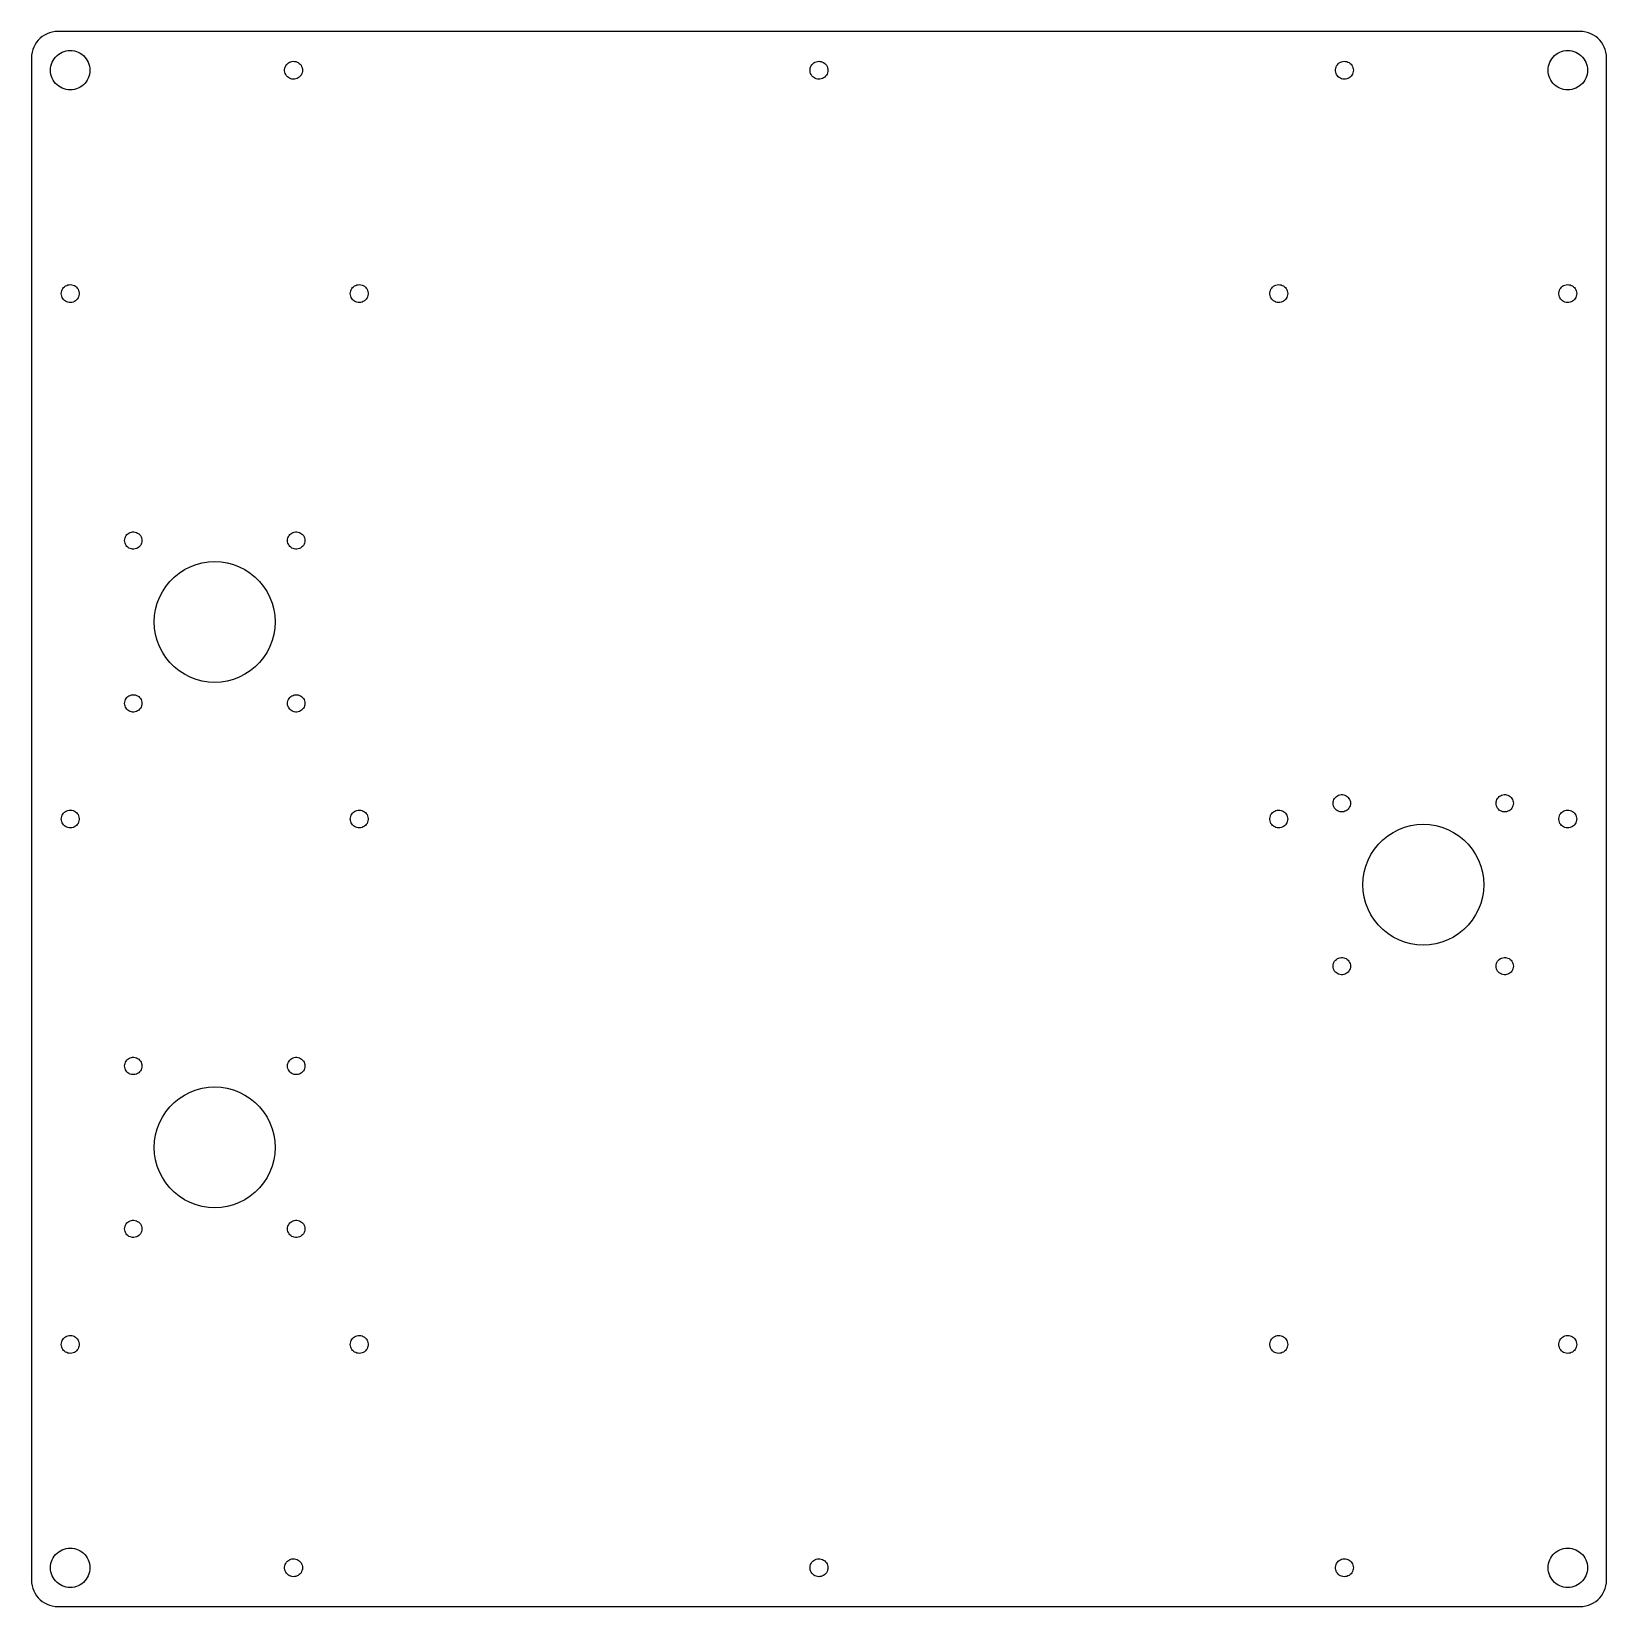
# Model space of a CAD drawing. Header units: metres. Extents: x -150 to 150, y -150 to 150.
import ezdxf

# ---------------------------------------------------------------- set-up
doc = ezdxf.new("R2010")
doc.units = ezdxf.units.M

msp = doc.modelspace()

# ---------------------------------------------------------------- linework, layer by layer
for p, q in [((-144.875, 149.875), (-145.398, 149.848)), ((144.875, 149.875), (-144.875, 149.875)), ((145.398, 149.848), (144.875, 149.875)), ((-149.443, 146.909), (-149.63, 146.42)), ((-149.205, 147.375), (-149.443, 146.909)), ((-148.92, 147.814), (-149.205, 147.375)), ((-148.591, 148.221), (-148.92, 147.814)), ((-148.221, 148.591), (-148.591, 148.221)), ((-147.814, 148.92), (-148.221, 148.591)), ((-147.375, 149.205), (-147.814, 148.92)), ((-146.909, 149.443), (-147.375, 149.205)), ((-146.42, 149.63), (-146.909, 149.443)), ((-145.915, 149.766), (-146.42, 149.63)), ((-145.398, 149.848), (-145.915, 149.766)), ((145.915, 149.766), (145.398, 149.848)), ((146.42, 149.63), (145.915, 149.766)), ((146.909, 149.443), (146.42, 149.63)), ((147.375, 149.205), (146.909, 149.443)), ((147.814, 148.92), (147.375, 149.205)), ((148.221, 148.591), (147.814, 148.92)), ((148.591, 148.221), (148.221, 148.591)), ((148.92, 147.814), (148.591, 148.221)), ((149.205, 147.375), (148.92, 147.814)), ((149.443, 146.909), (149.205, 147.375)), ((149.63, 146.42), (149.443, 146.909)), ((-149.848, 145.398), (-149.875, 144.875)), ((-149.875, 144.875), (-149.875, -144.875)), ((-149.766, 145.915), (-149.848, 145.398)), ((-149.63, 146.42), (-149.766, 145.915)), ((-146.066, 143.659), (-145.926, 144.025)), ((-145.926, 144.025), (-145.748, 144.375)), ((-145.748, 144.375), (-145.534, 144.704)), ((-145.534, 144.704), (-145.287, 145.009)), ((-145.287, 145.009), (-145.009, 145.287)), ((-145.009, 145.287), (-144.704, 145.534)), ((-144.704, 145.534), (-144.375, 145.748)), ((-144.375, 145.748), (-144.025, 145.926)), ((-144.025, 145.926), (-143.659, 146.066)), ((-143.659, 146.066), (-143.28, 146.168)), ((-143.28, 146.168), (-142.892, 146.229)), ((-142.892, 146.229), (-142.5, 146.25)), ((-142.5, 146.25), (-142.108, 146.229)), ((-142.108, 146.229), (-141.72, 146.168)), ((-141.72, 146.168), (-141.341, 146.066)), ((-141.341, 146.066), (-140.975, 145.926)), ((-140.975, 145.926), (-140.625, 145.748)), ((-140.625, 145.748), (-140.296, 145.534)), ((-140.296, 145.534), (-139.991, 145.287)), ((-139.991, 145.287), (-139.713, 145.009)), ((-139.713, 145.009), (-139.466, 144.704)), ((-139.466, 144.704), (-139.252, 144.375)), ((-139.252, 144.375), (-139.074, 144.025)), ((-139.074, 144.025), (-138.934, 143.659)), ((-101.18, 143.724), (-100.989, 143.883)), ((-100.989, 143.883), (-100.777, 144.012)), ((-100.777, 144.012), (-100.549, 144.109)), ((-100.549, 144.109), (-100.309, 144.172)), ((-100.309, 144.172), (-100.062, 144.199)), ((-100.062, 144.199), (-99.8141, 144.19)), ((-99.8141, 144.19), (-99.57, 144.145)), ((-99.57, 144.145), (-99.3351, 144.065)), ((-99.3351, 144.065), (-99.1144, 143.951)), ((-99.1144, 143.951), (-98.9126, 143.807)), ((-1.17992, 143.724), (-0.989151, 143.883)), ((-0.989151, 143.883), (-0.777298, 144.012)), ((-0.777298, 144.012), (-0.548889, 144.109)), ((-0.548889, 144.109), (-0.308777, 144.172)), ((-0.308777, 144.172), (-0.062073, 144.199)), ((-0.062073, 144.199), (0.185928, 144.19)), ((0.185928, 144.19), (0.429977, 144.145)), ((0.429977, 144.145), (0.664871, 144.065)), ((0.664871, 144.065), (0.88559, 143.951)), ((0.88559, 143.951), (1.08743, 143.807)), ((98.8201, 143.724), (99.0108, 143.883)), ((99.0108, 143.883), (99.2227, 144.012)), ((99.2227, 144.012), (99.4511, 144.109)), ((99.4511, 144.109), (99.6912, 144.172)), ((99.6912, 144.172), (99.9379, 144.199)), ((99.9379, 144.199), (100.186, 144.19)), ((100.186, 144.19), (100.43, 144.145)), ((100.43, 144.145), (100.665, 144.065)), ((100.665, 144.065), (100.886, 143.951)), ((100.886, 143.951), (101.087, 143.807)), ((138.934, 143.659), (139.074, 144.025)), ((139.074, 144.025), (139.252, 144.375)), ((139.252, 144.375), (139.466, 144.704)), ((139.466, 144.704), (139.713, 145.009)), ((139.713, 145.009), (139.991, 145.287)), ((139.991, 145.287), (140.296, 145.534)), ((140.296, 145.534), (140.625, 145.748)), ((140.625, 145.748), (140.975, 145.926)), ((140.975, 145.926), (141.341, 146.066)), ((141.341, 146.066), (141.72, 146.168)), ((141.72, 146.168), (142.108, 146.229)), ((142.108, 146.229), (142.5, 146.25)), ((142.5, 146.25), (142.892, 146.229)), ((142.892, 146.229), (143.28, 146.168)), ((143.28, 146.168), (143.659, 146.066)), ((143.659, 146.066), (144.025, 145.926)), ((144.025, 145.926), (144.375, 145.748)), ((144.375, 145.748), (144.704, 145.534)), ((144.704, 145.534), (145.009, 145.287)), ((145.009, 145.287), (145.287, 145.009)), ((145.287, 145.009), (145.534, 144.704)), ((145.534, 144.704), (145.748, 144.375)), ((145.748, 144.375), (145.926, 144.025)), ((145.926, 144.025), (146.066, 143.659)), ((149.766, 145.915), (149.63, 146.42)), ((149.848, 145.398), (149.766, 145.915)), ((149.875, 144.875), (149.848, 145.398)), ((149.875, -144.875), (149.875, 144.875)), ((-146.25, 142.5), (-146.229, 142.892)), ((-146.229, 142.108), (-146.25, 142.5)), ((-146.229, 142.892), (-146.168, 143.28)), ((-146.168, 141.72), (-146.229, 142.108)), ((-146.168, 143.28), (-146.066, 143.659)), ((-146.066, 141.341), (-146.168, 141.72)), ((-145.926, 140.975), (-146.066, 141.341)), ((-145.748, 140.625), (-145.926, 140.975)), ((-139.074, 140.975), (-139.252, 140.625)), ((-138.934, 141.341), (-139.074, 140.975)), ((-138.934, 143.659), (-138.832, 143.28)), ((-138.832, 141.72), (-138.934, 141.341)), ((-138.832, 143.28), (-138.771, 142.892)), ((-138.771, 142.108), (-138.832, 141.72)), ((-138.771, 142.892), (-138.75, 142.5)), ((-138.75, 142.5), (-138.771, 142.108)), ((-101.695, 142.624), (-101.659, 142.87)), ((-101.695, 142.376), (-101.695, 142.624)), ((-101.659, 142.13), (-101.695, 142.376)), ((-101.659, 142.87), (-101.588, 143.107)), ((-101.588, 141.893), (-101.659, 142.13)), ((-101.588, 143.107), (-101.482, 143.332)), ((-101.482, 141.668), (-101.588, 141.893)), ((-101.482, 143.332), (-101.346, 143.539)), ((-101.346, 141.461), (-101.482, 141.668)), ((-101.346, 143.539), (-101.18, 143.724)), ((-101.18, 141.276), (-101.346, 141.461)), ((-100.989, 141.117), (-101.18, 141.276)), ((-100.777, 140.988), (-100.989, 141.117)), ((-100.549, 140.891), (-100.777, 140.988)), ((-100.309, 140.828), (-100.549, 140.891)), ((-99.3351, 140.935), (-99.57, 140.855)), ((-99.1144, 141.049), (-99.3351, 140.935)), ((-98.9126, 141.193), (-99.1144, 141.049)), ((-98.9126, 143.807), (-98.7339, 143.634)), ((-98.7339, 141.366), (-98.9126, 141.193)), ((-98.7339, 143.634), (-98.5822, 143.438)), ((-98.5822, 141.562), (-98.7339, 141.366)), ((-98.5822, 143.438), (-98.4607, 143.222)), ((-98.4607, 141.778), (-98.5822, 141.562)), ((-98.4607, 143.222), (-98.3721, 142.99)), ((-98.3721, 142.01), (-98.4607, 141.778)), ((-98.3721, 142.99), (-98.3181, 142.748)), ((-98.3181, 142.252), (-98.3721, 142.01)), ((-98.3181, 142.748), (-98.3, 142.5)), ((-98.3, 142.5), (-98.3181, 142.252)), ((-1.69545, 142.624), (-1.65932, 142.87)), ((-1.69545, 142.376), (-1.69545, 142.624)), ((-1.65932, 142.13), (-1.69545, 142.376)), ((-1.65932, 142.87), (-1.58781, 143.107)), ((-1.58781, 141.893), (-1.65932, 142.13)), ((-1.58781, 143.107), (-1.48248, 143.332)), ((-1.48248, 141.668), (-1.58781, 141.893)), ((-1.48248, 143.332), (-1.34554, 143.539)), ((-1.34554, 141.461), (-1.48248, 141.668)), ((-1.34554, 143.539), (-1.17992, 143.724)), ((-1.17992, 141.276), (-1.34554, 141.461)), ((-0.989151, 141.117), (-1.17992, 141.276)), ((-0.777298, 140.988), (-0.989151, 141.117)), ((-0.548889, 140.891), (-0.777298, 140.988)), ((-0.308777, 140.828), (-0.548889, 140.891)), ((0.664871, 140.935), (0.429977, 140.855)), ((0.88559, 141.049), (0.664871, 140.935)), ((1.08743, 141.193), (0.88559, 141.049)), ((1.08743, 143.807), (1.2661, 143.634)), ((1.2661, 141.366), (1.08743, 141.193)), ((1.2661, 143.634), (1.41779, 143.438)), ((1.41779, 141.562), (1.2661, 141.366)), ((1.41779, 143.438), (1.53926, 143.222)), ((1.53926, 141.778), (1.41779, 141.562)), ((1.53926, 143.222), (1.62791, 142.99)), ((1.62791, 142.01), (1.53926, 141.778)), ((1.62791, 142.99), (1.68187, 142.748)), ((1.68187, 142.252), (1.62791, 142.01)), ((1.68187, 142.748), (1.7, 142.5)), ((1.7, 142.5), (1.68187, 142.252)), ((98.3045, 142.624), (98.3407, 142.87)), ((98.3045, 142.376), (98.3045, 142.624)), ((98.3407, 142.13), (98.3045, 142.376)), ((98.3407, 142.87), (98.4122, 143.107)), ((98.4122, 141.893), (98.3407, 142.13)), ((98.4122, 143.107), (98.5175, 143.332)), ((98.5175, 141.668), (98.4122, 141.893)), ((98.5175, 143.332), (98.6544, 143.539)), ((98.6544, 141.461), (98.5175, 141.668)), ((98.6544, 143.539), (98.8201, 143.724)), ((98.8201, 141.276), (98.6544, 141.461)), ((99.0108, 141.117), (98.8201, 141.276)), ((99.2227, 140.988), (99.0108, 141.117)), ((99.4511, 140.891), (99.2227, 140.988)), ((99.6912, 140.828), (99.4511, 140.891)), ((100.665, 140.935), (100.43, 140.855)), ((100.886, 141.049), (100.665, 140.935)), ((101.087, 141.193), (100.886, 141.049)), ((101.087, 143.807), (101.266, 143.634)), ((101.266, 141.366), (101.087, 141.193)), ((101.266, 143.634), (101.418, 143.438)), ((101.418, 141.562), (101.266, 141.366)), ((101.418, 143.438), (101.539, 143.222)), ((101.539, 141.778), (101.418, 141.562)), ((101.539, 143.222), (101.628, 142.99)), ((101.628, 142.01), (101.539, 141.778)), ((101.628, 142.99), (101.682, 142.748)), ((101.682, 142.252), (101.628, 142.01)), ((101.682, 142.748), (101.7, 142.5)), ((101.7, 142.5), (101.682, 142.252)), ((138.75, 142.5), (138.771, 142.892)), ((138.771, 142.108), (138.75, 142.5)), ((138.771, 142.892), (138.832, 143.28)), ((138.832, 141.72), (138.771, 142.108)), ((138.832, 143.28), (138.934, 143.659)), ((138.934, 141.341), (138.832, 141.72)), ((139.074, 140.975), (138.934, 141.341)), ((139.252, 140.625), (139.074, 140.975)), ((145.926, 140.975), (145.748, 140.625)), ((146.066, 141.341), (145.926, 140.975)), ((146.066, 143.659), (146.168, 143.28)), ((146.168, 141.72), (146.066, 141.341)), ((146.168, 143.28), (146.229, 142.892)), ((146.229, 142.108), (146.168, 141.72)), ((146.229, 142.892), (146.25, 142.5)), ((146.25, 142.5), (146.229, 142.108)), ((-145.534, 140.296), (-145.748, 140.625)), ((-145.287, 139.991), (-145.534, 140.296)), ((-145.009, 139.713), (-145.287, 139.991)), ((-144.704, 139.466), (-145.009, 139.713)), ((-144.375, 139.252), (-144.704, 139.466)), ((-144.025, 139.074), (-144.375, 139.252)), ((-143.659, 138.934), (-144.025, 139.074)), ((-143.28, 138.832), (-143.659, 138.934)), ((-142.892, 138.771), (-143.28, 138.832)), ((-142.5, 138.75), (-142.892, 138.771)), ((-142.108, 138.771), (-142.5, 138.75)), ((-141.72, 138.832), (-142.108, 138.771)), ((-141.341, 138.934), (-141.72, 138.832)), ((-140.975, 139.074), (-141.341, 138.934)), ((-140.625, 139.252), (-140.975, 139.074)), ((-140.296, 139.466), (-140.625, 139.252)), ((-139.991, 139.713), (-140.296, 139.466)), ((-139.713, 139.991), (-139.991, 139.713)), ((-139.466, 140.296), (-139.713, 139.991)), ((-139.252, 140.625), (-139.466, 140.296)), ((-100.062, 140.801), (-100.309, 140.828)), ((-99.8141, 140.81), (-100.062, 140.801)), ((-99.57, 140.855), (-99.8141, 140.81)), ((-0.062073, 140.801), (-0.308777, 140.828)), ((0.185928, 140.81), (-0.062073, 140.801)), ((0.429977, 140.855), (0.185928, 140.81)), ((99.9379, 140.801), (99.6912, 140.828)), ((100.186, 140.81), (99.9379, 140.801)), ((100.43, 140.855), (100.186, 140.81)), ((139.466, 140.296), (139.252, 140.625)), ((139.713, 139.991), (139.466, 140.296)), ((139.991, 139.713), (139.713, 139.991)), ((140.296, 139.466), (139.991, 139.713)), ((140.625, 139.252), (140.296, 139.466)), ((140.975, 139.074), (140.625, 139.252)), ((141.341, 138.934), (140.975, 139.074)), ((141.72, 138.832), (141.341, 138.934)), ((142.108, 138.771), (141.72, 138.832)), ((142.5, 138.75), (142.108, 138.771)), ((142.892, 138.771), (142.5, 138.75)), ((143.28, 138.832), (142.892, 138.771)), ((143.659, 138.934), (143.28, 138.832)), ((144.025, 139.074), (143.659, 138.934)), ((144.375, 139.252), (144.025, 139.074)), ((144.704, 139.466), (144.375, 139.252)), ((145.009, 139.713), (144.704, 139.466)), ((145.287, 139.991), (145.009, 139.713)), ((145.534, 140.296), (145.287, 139.991)), ((145.748, 140.625), (145.534, 140.296)), ((-144.2, 100), (-144.182, 100.248)), ((-144.182, 99.7525), (-144.2, 100)), ((-144.182, 100.248), (-144.128, 100.49)), ((-144.128, 99.5102), (-144.182, 99.7525)), ((-144.128, 100.49), (-144.039, 100.722)), ((-144.039, 99.2784), (-144.128, 99.5102)), ((-144.039, 100.722), (-143.918, 100.938)), ((-143.918, 99.062), (-144.039, 99.2784)), ((-143.918, 100.938), (-143.766, 101.134)), ((-143.766, 98.8656), (-143.918, 99.062)), ((-143.766, 101.134), (-143.587, 101.307)), ((-143.587, 101.307), (-143.386, 101.451)), ((-143.386, 101.451), (-143.165, 101.565)), ((-143.165, 101.565), (-142.93, 101.645)), ((-142.93, 101.645), (-142.686, 101.69)), ((-142.686, 101.69), (-142.438, 101.699)), ((-142.438, 101.699), (-142.191, 101.672)), ((-142.191, 101.672), (-141.951, 101.609)), ((-141.951, 101.609), (-141.723, 101.512)), ((-141.723, 101.512), (-141.511, 101.383)), ((-141.511, 101.383), (-141.32, 101.224)), ((-141.32, 101.224), (-141.154, 101.039)), ((-141.154, 98.961), (-141.32, 98.7762)), ((-141.154, 101.039), (-141.018, 100.832)), ((-141.018, 99.168), (-141.154, 98.961)), ((-141.018, 100.832), (-140.912, 100.607)), ((-140.912, 99.3927), (-141.018, 99.168)), ((-140.912, 100.607), (-140.841, 100.37)), ((-140.841, 99.6304), (-140.912, 99.3927)), ((-140.841, 100.37), (-140.805, 100.124)), ((-140.805, 99.8759), (-140.841, 99.6304)), ((-140.805, 100.124), (-140.805, 99.8759)), ((-89.2, 100), (-89.1819, 100.248)), ((-89.1819, 99.7525), (-89.2, 100)), ((-89.1819, 100.248), (-89.1279, 100.49)), ((-89.1279, 99.5102), (-89.1819, 99.7525)), ((-89.1279, 100.49), (-89.0393, 100.722)), ((-89.0393, 99.2784), (-89.1279, 99.5102)), ((-89.0393, 100.722), (-88.9178, 100.938)), ((-88.9178, 99.062), (-89.0393, 99.2784)), ((-88.9178, 100.938), (-88.7661, 101.134)), ((-88.7661, 98.8656), (-88.9178, 99.062)), ((-88.7661, 101.134), (-88.5874, 101.307)), ((-88.5874, 101.307), (-88.3856, 101.451)), ((-88.3856, 101.451), (-88.1649, 101.565)), ((-88.1649, 101.565), (-87.93, 101.645)), ((-87.93, 101.645), (-87.6859, 101.69)), ((-87.6859, 101.69), (-87.4379, 101.699)), ((-87.4379, 101.699), (-87.1912, 101.672)), ((-87.1912, 101.672), (-86.9511, 101.609)), ((-86.9511, 101.609), (-86.7227, 101.512)), ((-86.7227, 101.512), (-86.5108, 101.383)), ((-86.5108, 101.383), (-86.3201, 101.224)), ((-86.3201, 101.224), (-86.1544, 101.039)), ((-86.1544, 98.961), (-86.3201, 98.7762)), ((-86.1544, 101.039), (-86.0175, 100.832)), ((-86.0175, 99.168), (-86.1544, 98.961)), ((-86.0175, 100.832), (-85.9122, 100.607)), ((-85.9122, 99.3927), (-86.0175, 99.168)), ((-85.9122, 100.607), (-85.8407, 100.37)), ((-85.8407, 99.6304), (-85.9122, 99.3927)), ((-85.8407, 100.37), (-85.8045, 100.124)), ((-85.8045, 99.8759), (-85.8407, 99.6304)), ((-85.8045, 100.124), (-85.8045, 99.8759)), ((85.8045, 100.124), (85.8407, 100.37)), ((85.8045, 99.8759), (85.8045, 100.124)), ((85.8407, 99.6304), (85.8045, 99.8759)), ((85.8407, 100.37), (85.9122, 100.607)), ((85.9122, 99.3927), (85.8407, 99.6304)), ((85.9122, 100.607), (86.0175, 100.832)), ((86.0175, 99.168), (85.9122, 99.3927)), ((86.0175, 100.832), (86.1544, 101.039)), ((86.1544, 98.961), (86.0175, 99.168)), ((86.1544, 101.039), (86.3201, 101.224)), ((86.3201, 98.7762), (86.1544, 98.961)), ((86.3201, 101.224), (86.5108, 101.383)), ((86.5108, 101.383), (86.7227, 101.512)), ((86.7227, 101.512), (86.9511, 101.609)), ((86.9511, 101.609), (87.1912, 101.672)), ((87.1912, 101.672), (87.4379, 101.699)), ((87.4379, 101.699), (87.6859, 101.69)), ((87.6859, 101.69), (87.93, 101.645)), ((87.93, 101.645), (88.1649, 101.565)), ((88.1649, 101.565), (88.3856, 101.451)), ((88.3856, 101.451), (88.5874, 101.307)), ((88.5874, 101.307), (88.7661, 101.134)), ((88.7661, 101.134), (88.9178, 100.938)), ((88.9178, 99.062), (88.7661, 98.8656)), ((88.9178, 100.938), (89.0393, 100.722)), ((89.0393, 99.2784), (88.9178, 99.062)), ((89.0393, 100.722), (89.1279, 100.49)), ((89.1279, 99.5102), (89.0393, 99.2784)), ((89.1279, 100.49), (89.1819, 100.248)), ((89.1819, 99.7525), (89.1279, 99.5102)), ((89.1819, 100.248), (89.2, 100)), ((89.2, 100), (89.1819, 99.7525)), ((140.805, 100.124), (140.841, 100.37)), ((140.805, 99.8759), (140.805, 100.124)), ((140.841, 99.6304), (140.805, 99.8759)), ((140.841, 100.37), (140.912, 100.607)), ((140.912, 99.3927), (140.841, 99.6304)), ((140.912, 100.607), (141.018, 100.832)), ((141.018, 99.168), (140.912, 99.3927)), ((141.018, 100.832), (141.154, 101.039)), ((141.154, 98.961), (141.018, 99.168)), ((141.154, 101.039), (141.32, 101.224)), ((141.32, 98.7762), (141.154, 98.961)), ((141.32, 101.224), (141.511, 101.383)), ((141.511, 101.383), (141.723, 101.512)), ((141.723, 101.512), (141.951, 101.609)), ((141.951, 101.609), (142.191, 101.672)), ((142.191, 101.672), (142.438, 101.699)), ((142.438, 101.699), (142.686, 101.69)), ((142.686, 101.69), (142.93, 101.645)), ((142.93, 101.645), (143.165, 101.565)), ((143.165, 101.565), (143.386, 101.451)), ((143.386, 101.451), (143.587, 101.307)), ((143.587, 101.307), (143.766, 101.134)), ((143.766, 101.134), (143.918, 100.938)), ((143.918, 99.062), (143.766, 98.8656)), ((143.918, 100.938), (144.039, 100.722)), ((144.039, 99.2784), (143.918, 99.062)), ((144.039, 100.722), (144.128, 100.49)), ((144.128, 99.5102), (144.039, 99.2784)), ((144.128, 100.49), (144.182, 100.248)), ((144.182, 99.7525), (144.128, 99.5102)), ((144.182, 100.248), (144.2, 100)), ((144.2, 100), (144.182, 99.7525)), ((-143.587, 98.6933), (-143.766, 98.8656)), ((-143.386, 98.5489), (-143.587, 98.6933)), ((-143.165, 98.4354), (-143.386, 98.5489)), ((-142.93, 98.3553), (-143.165, 98.4354)), ((-142.686, 98.3102), (-142.93, 98.3553)), ((-142.438, 98.3011), (-142.686, 98.3102)), ((-142.191, 98.3283), (-142.438, 98.3011)), ((-141.951, 98.3911), (-142.191, 98.3283)), ((-141.723, 98.4881), (-141.951, 98.3911)), ((-141.511, 98.6174), (-141.723, 98.4881)), ((-141.32, 98.7762), (-141.511, 98.6174)), ((-88.5874, 98.6933), (-88.7661, 98.8656)), ((-88.3856, 98.5489), (-88.5874, 98.6933)), ((-88.1649, 98.4354), (-88.3856, 98.5489)), ((-87.93, 98.3553), (-88.1649, 98.4354)), ((-87.6859, 98.3102), (-87.93, 98.3553)), ((-87.4379, 98.3011), (-87.6859, 98.3102)), ((-87.1912, 98.3283), (-87.4379, 98.3011)), ((-86.9511, 98.3911), (-87.1912, 98.3283)), ((-86.7227, 98.4881), (-86.9511, 98.3911)), ((-86.5108, 98.6174), (-86.7227, 98.4881)), ((-86.3201, 98.7762), (-86.5108, 98.6174)), ((86.5108, 98.6174), (86.3201, 98.7762)), ((86.7227, 98.4881), (86.5108, 98.6174)), ((86.9511, 98.3911), (86.7227, 98.4881)), ((87.1912, 98.3283), (86.9511, 98.3911)), ((87.4379, 98.3011), (87.1912, 98.3283)), ((87.6859, 98.3102), (87.4379, 98.3011)), ((87.93, 98.3553), (87.6859, 98.3102)), ((88.1649, 98.4354), (87.93, 98.3553)), ((88.3856, 98.5489), (88.1649, 98.4354)), ((88.5874, 98.6933), (88.3856, 98.5489)), ((88.7661, 98.8656), (88.5874, 98.6933)), ((141.511, 98.6174), (141.32, 98.7762)), ((141.723, 98.4881), (141.511, 98.6174)), ((141.951, 98.3911), (141.723, 98.4881)), ((142.191, 98.3283), (141.951, 98.3911)), ((142.438, 98.3011), (142.191, 98.3283)), ((142.686, 98.3102), (142.438, 98.3011)), ((142.93, 98.3553), (142.686, 98.3102)), ((143.165, 98.4354), (142.93, 98.3553)), ((143.386, 98.5489), (143.165, 98.4354)), ((143.587, 98.6933), (143.386, 98.5489)), ((143.766, 98.8656), (143.587, 98.6933)), ((-131.863, 53.9295), (-131.71, 54.1223)), ((-131.71, 54.1223), (-131.529, 54.29)), ((-131.529, 54.29), (-131.325, 54.4289)), ((-131.325, 54.4289), (-131.103, 54.5359)), ((-131.103, 54.5359), (-130.867, 54.6086)), ((-130.867, 54.6086), (-130.623, 54.6454)), ((-130.623, 54.6454), (-130.377, 54.6454)), ((-130.377, 54.6454), (-130.133, 54.6086)), ((-130.133, 54.6086), (-129.897, 54.5359)), ((-129.897, 54.5359), (-129.675, 54.4289)), ((-129.675, 54.4289), (-129.471, 54.29)), ((-129.471, 54.29), (-129.29, 54.1223)), ((-129.29, 54.1223), (-129.137, 53.9295)), ((-100.863, 53.9295), (-100.71, 54.1223)), ((-100.71, 54.1223), (-100.529, 54.29)), ((-100.529, 54.29), (-100.325, 54.4289)), ((-100.325, 54.4289), (-100.103, 54.5359)), ((-100.103, 54.5359), (-99.8672, 54.6086)), ((-99.8672, 54.6086), (-99.6233, 54.6454)), ((-99.6233, 54.6454), (-99.3767, 54.6454)), ((-99.3767, 54.6454), (-99.1328, 54.6086)), ((-99.1328, 54.6086), (-98.8972, 54.5359)), ((-98.8972, 54.5359), (-98.675, 54.4289)), ((-98.675, 54.4289), (-98.4712, 54.29)), ((-98.4712, 54.29), (-98.2905, 54.1223)), ((-98.2905, 54.1223), (-98.1367, 53.9295)), ((-132.15, 53), (-132.132, 53.2459)), ((-132.132, 52.7541), (-132.15, 53)), ((-132.132, 53.2459), (-132.077, 53.4863)), ((-132.077, 52.5136), (-132.132, 52.7541)), ((-132.077, 53.4863), (-131.987, 53.7159)), ((-131.987, 52.2841), (-132.077, 52.5136)), ((-131.987, 53.7159), (-131.863, 53.9295)), ((-131.863, 52.0705), (-131.987, 52.2841)), ((-131.71, 51.8777), (-131.863, 52.0705)), ((-131.529, 51.71), (-131.71, 51.8777)), ((-131.325, 51.571), (-131.529, 51.71)), ((-131.103, 51.4641), (-131.325, 51.571)), ((-130.867, 51.3914), (-131.103, 51.4641)), ((-130.623, 51.3546), (-130.867, 51.3914)), ((-130.377, 51.3546), (-130.623, 51.3546)), ((-130.133, 51.3914), (-130.377, 51.3546)), ((-129.897, 51.4641), (-130.133, 51.3914)), ((-129.675, 51.571), (-129.897, 51.4641)), ((-129.471, 51.71), (-129.675, 51.571)), ((-129.29, 51.8777), (-129.471, 51.71)), ((-129.137, 52.0705), (-129.29, 51.8777)), ((-129.137, 53.9295), (-129.013, 53.7159)), ((-129.013, 52.2841), (-129.137, 52.0705)), ((-129.013, 53.7159), (-128.923, 53.4863)), ((-128.923, 52.5136), (-129.013, 52.2841)), ((-128.923, 53.4863), (-128.868, 53.2459)), ((-128.868, 52.7541), (-128.923, 52.5136)), ((-128.868, 53.2459), (-128.85, 53)), ((-128.85, 53), (-128.868, 52.7541)), ((-101.15, 53), (-101.132, 53.2459)), ((-101.132, 52.7541), (-101.15, 53)), ((-101.132, 53.2459), (-101.077, 53.4863)), ((-101.077, 52.5136), (-101.132, 52.7541)), ((-101.077, 53.4863), (-100.987, 53.7159)), ((-100.987, 52.2841), (-101.077, 52.5136)), ((-100.987, 53.7159), (-100.863, 53.9295)), ((-100.863, 52.0705), (-100.987, 52.2841)), ((-100.71, 51.8777), (-100.863, 52.0705)), ((-100.529, 51.71), (-100.71, 51.8777)), ((-100.325, 51.571), (-100.529, 51.71)), ((-100.103, 51.4641), (-100.325, 51.571)), ((-99.8672, 51.3914), (-100.103, 51.4641)), ((-99.6233, 51.3546), (-99.8672, 51.3914)), ((-99.3767, 51.3546), (-99.6233, 51.3546)), ((-99.1328, 51.3914), (-99.3767, 51.3546)), ((-98.8972, 51.4641), (-99.1328, 51.3914)), ((-98.675, 51.571), (-98.8972, 51.4641)), ((-98.4712, 51.71), (-98.675, 51.571)), ((-98.2905, 51.8777), (-98.4712, 51.71)), ((-98.1367, 52.0705), (-98.2905, 51.8777)), ((-98.1367, 53.9295), (-98.0134, 53.7159)), ((-98.0134, 52.2841), (-98.1367, 52.0705)), ((-98.0134, 53.7159), (-97.9233, 53.4863)), ((-97.9233, 52.5136), (-98.0134, 52.2841)), ((-97.9233, 53.4863), (-97.8684, 53.2459)), ((-97.8684, 52.7541), (-97.9233, 52.5136)), ((-97.8684, 53.2459), (-97.85, 53)), ((-97.85, 53), (-97.8684, 52.7541)), ((-120.75, 47.4593), (-119.677, 48.0058)), ((-119.677, 48.0058), (-118.554, 48.4371)), ((-118.554, 48.4371), (-117.391, 48.7487)), ((-117.391, 48.7487), (-116.202, 48.937)), ((-116.202, 48.937), (-115, 49)), ((-115, 49), (-113.798, 48.937)), ((-113.798, 48.937), (-112.609, 48.7487)), ((-112.609, 48.7487), (-111.446, 48.4371)), ((-111.446, 48.4371), (-110.323, 48.0058)), ((-110.323, 48.0058), (-109.25, 47.4593)), ((-124.304, 44.2595), (-123.546, 45.195)), ((-123.546, 45.195), (-122.695, 46.0462)), ((-122.695, 46.0462), (-121.76, 46.8037)), ((-121.76, 46.8037), (-120.75, 47.4593)), ((-109.25, 47.4593), (-108.24, 46.8037)), ((-108.24, 46.8037), (-107.305, 46.0462)), ((-107.305, 46.0462), (-106.454, 45.195)), ((-106.454, 45.195), (-105.696, 44.2595)), ((-125.937, 41.0537), (-125.506, 42.1775)), ((-125.506, 42.1775), (-124.959, 43.25)), ((-124.959, 43.25), (-124.304, 44.2595)), ((-105.696, 44.2595), (-105.041, 43.25)), ((-105.041, 43.25), (-104.494, 42.1775)), ((-104.494, 42.1775), (-104.063, 41.0537)), ((-126.437, 38.7021), (-126.249, 39.891)), ((-126.249, 39.891), (-125.937, 41.0537)), ((-104.063, 41.0537), (-103.751, 39.891)), ((-103.751, 39.891), (-103.563, 38.7021)), ((-126.5, 37.5), (-126.437, 38.7021)), ((-126.437, 36.2979), (-126.5, 37.5)), ((-126.249, 35.109), (-126.437, 36.2979)), ((-103.563, 36.2979), (-103.751, 35.109)), ((-103.563, 38.7021), (-103.5, 37.5)), ((-103.5, 37.5), (-103.563, 36.2979)), ((-125.937, 33.9463), (-126.249, 35.109)), ((-125.506, 32.8225), (-125.937, 33.9463)), ((-104.063, 33.9463), (-104.494, 32.8225)), ((-103.751, 35.109), (-104.063, 33.9463)), ((-124.959, 31.75), (-125.506, 32.8225)), ((-124.304, 30.7405), (-124.959, 31.75)), ((-123.546, 29.805), (-124.304, 30.7405)), ((-105.696, 30.7405), (-106.454, 29.805)), ((-105.041, 31.75), (-105.696, 30.7405)), ((-104.494, 32.8225), (-105.041, 31.75)), ((-122.695, 28.9538), (-123.546, 29.805)), ((-121.76, 28.1963), (-122.695, 28.9538)), ((-120.75, 27.5407), (-121.76, 28.1963)), ((-119.677, 26.9942), (-120.75, 27.5407)), ((-118.554, 26.5629), (-119.677, 26.9942)), ((-110.323, 26.9942), (-111.446, 26.5629)), ((-109.25, 27.5407), (-110.323, 26.9942)), ((-108.24, 28.1963), (-109.25, 27.5407)), ((-107.305, 28.9538), (-108.24, 28.1963)), ((-106.454, 29.805), (-107.305, 28.9538)), ((-117.391, 26.2513), (-118.554, 26.5629)), ((-116.202, 26.063), (-117.391, 26.2513)), ((-115, 26), (-116.202, 26.063)), ((-113.798, 26.063), (-115, 26)), ((-112.609, 26.2513), (-113.798, 26.063)), ((-111.446, 26.5629), (-112.609, 26.2513)), ((-132.15, 22), (-132.132, 22.2459)), ((-132.132, 21.7541), (-132.15, 22)), ((-132.132, 22.2459), (-132.077, 22.4863)), ((-132.077, 21.5136), (-132.132, 21.7541)), ((-132.077, 22.4863), (-131.987, 22.7159)), ((-131.987, 21.2841), (-132.077, 21.5136)), ((-131.987, 22.7159), (-131.863, 22.9295)), ((-131.863, 21.0705), (-131.987, 21.2841)), ((-131.863, 22.9295), (-131.71, 23.1223)), ((-131.71, 20.8777), (-131.863, 21.0705)), ((-131.71, 23.1223), (-131.529, 23.29)), ((-131.529, 23.29), (-131.325, 23.4289)), ((-131.325, 23.4289), (-131.103, 23.5359)), ((-131.103, 23.5359), (-130.867, 23.6086)), ((-130.867, 23.6086), (-130.623, 23.6454)), ((-130.623, 23.6454), (-130.377, 23.6454)), ((-130.377, 23.6454), (-130.133, 23.6086)), ((-130.133, 23.6086), (-129.897, 23.5359)), ((-129.897, 23.5359), (-129.675, 23.4289)), ((-129.675, 23.4289), (-129.471, 23.29)), ((-129.471, 23.29), (-129.29, 23.1223)), ((-129.29, 23.1223), (-129.137, 22.9295)), ((-129.137, 21.0705), (-129.29, 20.8777)), ((-129.137, 22.9295), (-129.013, 22.7159)), ((-129.013, 21.2841), (-129.137, 21.0705)), ((-129.013, 22.7159), (-128.923, 22.4863)), ((-128.923, 21.5136), (-129.013, 21.2841)), ((-128.923, 22.4863), (-128.868, 22.2459)), ((-128.868, 21.7541), (-128.923, 21.5136)), ((-128.868, 22.2459), (-128.85, 22)), ((-128.85, 22), (-128.868, 21.7541)), ((-101.15, 22), (-101.132, 22.2459)), ((-101.132, 21.7541), (-101.15, 22)), ((-101.132, 22.2459), (-101.077, 22.4863)), ((-101.077, 21.5136), (-101.132, 21.7541)), ((-101.077, 22.4863), (-100.987, 22.7159)), ((-100.987, 21.2841), (-101.077, 21.5136)), ((-100.987, 22.7159), (-100.863, 22.9295)), ((-100.863, 21.0705), (-100.987, 21.2841)), ((-100.863, 22.9295), (-100.71, 23.1223)), ((-100.71, 20.8777), (-100.863, 21.0705)), ((-100.71, 23.1223), (-100.529, 23.29)), ((-100.529, 23.29), (-100.325, 23.4289)), ((-100.325, 23.4289), (-100.103, 23.5359)), ((-100.103, 23.5359), (-99.8672, 23.6086)), ((-99.8672, 23.6086), (-99.6233, 23.6454)), ((-99.6233, 23.6454), (-99.3767, 23.6454)), ((-99.3767, 23.6454), (-99.1328, 23.6086)), ((-99.1328, 23.6086), (-98.8972, 23.5359)), ((-98.8972, 23.5359), (-98.675, 23.4289)), ((-98.675, 23.4289), (-98.4712, 23.29)), ((-98.4712, 23.29), (-98.2905, 23.1223)), ((-98.2905, 23.1223), (-98.1367, 22.9295)), ((-98.1367, 21.0705), (-98.2905, 20.8777)), ((-98.1367, 22.9295), (-98.0134, 22.7159)), ((-98.0134, 21.2841), (-98.1367, 21.0705)), ((-98.0134, 22.7159), (-97.9233, 22.4863)), ((-97.9233, 21.5136), (-98.0134, 21.2841)), ((-97.9233, 22.4863), (-97.8684, 22.2459)), ((-97.8684, 21.7541), (-97.9233, 21.5136)), ((-97.8684, 22.2459), (-97.85, 22)), ((-97.85, 22), (-97.8684, 21.7541)), ((-131.529, 20.71), (-131.71, 20.8777)), ((-131.325, 20.571), (-131.529, 20.71)), ((-131.103, 20.4641), (-131.325, 20.571)), ((-130.867, 20.3914), (-131.103, 20.4641)), ((-130.623, 20.3546), (-130.867, 20.3914)), ((-130.377, 20.3546), (-130.623, 20.3546)), ((-130.133, 20.3914), (-130.377, 20.3546)), ((-129.897, 20.4641), (-130.133, 20.3914)), ((-129.675, 20.571), (-129.897, 20.4641)), ((-129.471, 20.71), (-129.675, 20.571)), ((-129.29, 20.8777), (-129.471, 20.71)), ((-100.529, 20.71), (-100.71, 20.8777)), ((-100.325, 20.571), (-100.529, 20.71)), ((-100.103, 20.4641), (-100.325, 20.571)), ((-99.8672, 20.3914), (-100.103, 20.4641)), ((-99.6233, 20.3546), (-99.8672, 20.3914)), ((-99.3767, 20.3546), (-99.6233, 20.3546)), ((-99.1328, 20.3914), (-99.3767, 20.3546)), ((-98.8972, 20.4641), (-99.1328, 20.3914)), ((-98.675, 20.571), (-98.8972, 20.4641)), ((-98.4712, 20.71), (-98.675, 20.571)), ((-98.2905, 20.8777), (-98.4712, 20.71)), ((97.85, 3), (97.8684, 3.24591)), ((97.8684, 2.75407), (97.85, 3)), ((97.8684, 3.24591), (97.9233, 3.48634)), ((97.9233, 3.48634), (98.0134, 3.7159)), ((98.0134, 3.7159), (98.1367, 3.92947)), ((98.1367, 3.92947), (98.2905, 4.12228)), ((98.2905, 4.12228), (98.4712, 4.29001)), ((98.4712, 4.29001), (98.675, 4.42894)), ((98.675, 4.42894), (98.8972, 4.53593)), ((98.8972, 4.53593), (99.1328, 4.60863)), ((99.1328, 4.60863), (99.3767, 4.64539)), ((99.3767, 4.64539), (99.6233, 4.64539)), ((99.6233, 4.64539), (99.8672, 4.60863)), ((99.8672, 4.60863), (100.103, 4.53593)), ((100.103, 4.53593), (100.325, 4.42894)), ((100.325, 4.42894), (100.529, 4.29001)), ((100.529, 4.29001), (100.71, 4.12228)), ((100.71, 4.12228), (100.863, 3.92947)), ((100.863, 3.92947), (100.987, 3.7159)), ((100.987, 3.7159), (101.077, 3.48634)), ((101.077, 3.48634), (101.132, 3.24591)), ((101.132, 3.24591), (101.15, 3)), ((101.15, 3), (101.132, 2.75407)), ((128.85, 3), (128.868, 3.24591)), ((128.868, 2.75407), (128.85, 3)), ((128.868, 3.24591), (128.923, 3.48634)), ((128.923, 3.48634), (129.013, 3.7159)), ((129.013, 3.7159), (129.137, 3.92947)), ((129.137, 3.92947), (129.29, 4.12228)), ((129.29, 4.12228), (129.471, 4.29001)), ((129.471, 4.29001), (129.675, 4.42894)), ((129.675, 4.42894), (129.897, 4.53593)), ((129.897, 4.53593), (130.133, 4.60863)), ((130.133, 4.60863), (130.377, 4.64539)), ((130.377, 4.64539), (130.623, 4.64539)), ((130.623, 4.64539), (130.867, 4.60863)), ((130.867, 4.60863), (131.103, 4.53593)), ((131.103, 4.53593), (131.325, 4.42894)), ((131.325, 4.42894), (131.529, 4.29001)), ((131.529, 4.29001), (131.71, 4.12228)), ((131.71, 4.12228), (131.863, 3.92947)), ((131.863, 3.92947), (131.987, 3.7159)), ((131.987, 3.7159), (132.077, 3.48634)), ((132.077, 3.48634), (132.132, 3.24591)), ((132.132, 3.24591), (132.15, 3)), ((132.15, 3), (132.132, 2.75407)), ((-144.2, 0), (-144.182, 0.247513)), ((-144.182, -0.247513), (-144.2, 0)), ((-144.182, 0.247513), (-144.128, 0.489761)), ((-144.128, 0.489761), (-144.039, 0.721573)), ((-144.039, 0.721573), (-143.918, 0.938004)), ((-143.918, 0.938004), (-143.766, 1.13443)), ((-143.766, 1.13443), (-143.587, 1.30669)), ((-143.587, 1.30669), (-143.386, 1.4511)), ((-143.386, 1.4511), (-143.165, 1.56458)), ((-143.165, 1.56458), (-142.93, 1.64471)), ((-142.93, 1.64471), (-142.686, 1.68979)), ((-142.686, 1.68979), (-142.438, 1.69885)), ((-142.438, 1.69885), (-142.191, 1.67171)), ((-142.191, 1.67171), (-141.951, 1.60893)), ((-141.951, 1.60893), (-141.723, 1.51187)), ((-141.723, 1.51187), (-141.511, 1.38258)), ((-141.511, 1.38258), (-141.32, 1.22383)), ((-141.32, 1.22383), (-141.154, 1.03899)), ((-141.154, 1.03899), (-141.018, 0.832001)), ((-141.018, 0.832001), (-140.912, 0.607285)), ((-140.912, 0.607285), (-140.841, 0.369629)), ((-140.841, 0.369629), (-140.805, 0.124084)), ((-140.805, 0.124084), (-140.805, -0.124084)), ((-89.2, 0), (-89.1819, 0.247513)), ((-89.1819, -0.247513), (-89.2, 0)), ((-89.1819, 0.247513), (-89.1279, 0.489761)), ((-89.1279, 0.489761), (-89.0393, 0.721573)), ((-89.0393, 0.721573), (-88.9178, 0.938004)), ((-88.9178, 0.938004), (-88.7661, 1.13443)), ((-88.7661, 1.13443), (-88.5874, 1.30669)), ((-88.5874, 1.30669), (-88.3856, 1.4511)), ((-88.3856, 1.4511), (-88.1649, 1.56458)), ((-88.1649, 1.56458), (-87.93, 1.64471)), ((-87.93, 1.64471), (-87.6859, 1.68979)), ((-87.6859, 1.68979), (-87.4379, 1.69885)), ((-87.4379, 1.69885), (-87.1912, 1.67171)), ((-87.1912, 1.67171), (-86.9511, 1.60893)), ((-86.9511, 1.60893), (-86.7227, 1.51187)), ((-86.7227, 1.51187), (-86.5108, 1.38258)), ((-86.5108, 1.38258), (-86.3201, 1.22383)), ((-86.3201, 1.22383), (-86.1544, 1.03899)), ((-86.1544, 1.03899), (-86.0175, 0.832001)), ((-86.0175, 0.832001), (-85.9122, 0.607285)), ((-85.9122, 0.607285), (-85.8407, 0.369629)), ((-85.8407, 0.369629), (-85.8045, 0.124084)), ((-85.8045, 0.124084), (-85.8045, -0.124084)), ((85.8045, 0.124084), (85.8407, 0.369629)), ((85.8045, -0.124084), (85.8045, 0.124084)), ((85.8407, 0.369629), (85.9122, 0.607285)), ((85.9122, 0.607285), (86.0175, 0.832001)), ((86.0175, 0.832001), (86.1544, 1.03899)), ((86.1544, 1.03899), (86.3201, 1.22383)), ((86.3201, 1.22383), (86.5108, 1.38258)), ((86.5108, 1.38258), (86.7227, 1.51187)), ((86.7227, 1.51187), (86.9511, 1.60893)), ((86.9511, 1.60893), (87.1912, 1.67171)), ((87.1912, 1.67171), (87.4379, 1.69885)), ((87.4379, 1.69885), (87.6859, 1.68979)), ((87.6859, 1.68979), (87.93, 1.64471)), ((87.93, 1.64471), (88.1649, 1.56458)), ((88.1649, 1.56458), (88.3856, 1.4511)), ((88.3856, 1.4511), (88.5874, 1.30669)), ((88.5874, 1.30669), (88.7661, 1.13443)), ((88.7661, 1.13443), (88.9178, 0.938004)), ((88.9178, 0.938004), (89.0393, 0.721573)), ((89.0393, 0.721573), (89.1279, 0.489761)), ((89.1279, 0.489761), (89.1819, 0.247513)), ((89.1819, 0.247513), (89.2, 0)), ((89.2, 0), (89.1819, -0.247513)), ((97.9233, 2.51364), (97.8684, 2.75407)), ((98.0134, 2.28409), (97.9233, 2.51364)), ((98.1367, 2.07051), (98.0134, 2.28409)), ((98.2905, 1.8777), (98.1367, 2.07051)), ((98.4712, 1.70998), (98.2905, 1.8777)), ((98.675, 1.57104), (98.4712, 1.70998)), ((98.8972, 1.46405), (98.675, 1.57104)), ((99.1328, 1.39136), (98.8972, 1.46405)), ((99.3767, 1.3546), (99.1328, 1.39136)), ((99.6233, 1.3546), (99.3767, 1.3546)), ((99.8672, 1.39136), (99.6233, 1.3546)), ((100.103, 1.46405), (99.8672, 1.39136)), ((100.325, 1.57104), (100.103, 1.46405)), ((100.529, 1.70998), (100.325, 1.57104)), ((100.71, 1.8777), (100.529, 1.70998)), ((100.863, 2.07051), (100.71, 1.8777)), ((100.987, 2.28409), (100.863, 2.07051)), ((101.077, 2.51364), (100.987, 2.28409)), ((101.132, 2.75407), (101.077, 2.51364)), ((128.923, 2.51364), (128.868, 2.75407)), ((129.013, 2.28409), (128.923, 2.51364)), ((129.137, 2.07051), (129.013, 2.28409)), ((129.29, 1.8777), (129.137, 2.07051)), ((129.471, 1.70998), (129.29, 1.8777)), ((129.675, 1.57104), (129.471, 1.70998)), ((129.897, 1.46405), (129.675, 1.57104)), ((130.133, 1.39136), (129.897, 1.46405)), ((130.377, 1.3546), (130.133, 1.39136)), ((130.623, 1.3546), (130.377, 1.3546)), ((130.867, 1.39136), (130.623, 1.3546)), ((131.103, 1.46405), (130.867, 1.39136)), ((131.325, 1.57104), (131.103, 1.46405)), ((131.529, 1.70998), (131.325, 1.57104)), ((131.71, 1.8777), (131.529, 1.70998)), ((131.863, 2.07051), (131.71, 1.8777)), ((131.987, 2.28409), (131.863, 2.07051)), ((132.077, 2.51364), (131.987, 2.28409)), ((132.132, 2.75407), (132.077, 2.51364)), ((140.805, 0.124084), (140.841, 0.369629)), ((140.805, -0.124084), (140.805, 0.124084)), ((140.841, 0.369629), (140.912, 0.607285)), ((140.912, 0.607285), (141.018, 0.832001)), ((141.018, 0.832001), (141.154, 1.03899)), ((141.154, 1.03899), (141.32, 1.22383)), ((141.32, 1.22383), (141.511, 1.38258)), ((141.511, 1.38258), (141.723, 1.51187)), ((141.723, 1.51187), (141.951, 1.60893)), ((141.951, 1.60893), (142.191, 1.67171)), ((142.191, 1.67171), (142.438, 1.69885)), ((142.438, 1.69885), (142.686, 1.68979)), ((142.686, 1.68979), (142.93, 1.64471)), ((142.93, 1.64471), (143.165, 1.56458)), ((143.165, 1.56458), (143.386, 1.4511)), ((143.386, 1.4511), (143.587, 1.30669)), ((143.587, 1.30669), (143.766, 1.13443)), ((143.766, 1.13443), (143.918, 0.938004)), ((143.918, 0.938004), (144.039, 0.721573)), ((144.039, 0.721573), (144.128, 0.489761)), ((144.128, 0.489761), (144.182, 0.247513)), ((144.182, 0.247513), (144.2, 0)), ((144.2, 0), (144.182, -0.247513)), ((-144.128, -0.489761), (-144.182, -0.247513)), ((-144.039, -0.721573), (-144.128, -0.489761)), ((-143.918, -0.938004), (-144.039, -0.721573)), ((-143.766, -1.13443), (-143.918, -0.938004)), ((-143.587, -1.30669), (-143.766, -1.13443)), ((-143.386, -1.4511), (-143.587, -1.30669)), ((-143.165, -1.56458), (-143.386, -1.4511)), ((-142.93, -1.64471), (-143.165, -1.56458)), ((-142.686, -1.68979), (-142.93, -1.64471)), ((-142.438, -1.69885), (-142.686, -1.68979)), ((-142.191, -1.67171), (-142.438, -1.69885)), ((-141.951, -1.60893), (-142.191, -1.67171)), ((-141.723, -1.51187), (-141.951, -1.60893)), ((-141.511, -1.38258), (-141.723, -1.51187)), ((-141.32, -1.22383), (-141.511, -1.38258)), ((-141.154, -1.03899), (-141.32, -1.22383)), ((-141.018, -0.832001), (-141.154, -1.03899)), ((-140.912, -0.607285), (-141.018, -0.832001)), ((-140.841, -0.369629), (-140.912, -0.607285)), ((-140.805, -0.124084), (-140.841, -0.369629)), ((-89.1279, -0.489761), (-89.1819, -0.247513)), ((-89.0393, -0.721573), (-89.1279, -0.489761)), ((-88.9178, -0.938004), (-89.0393, -0.721573)), ((-88.7661, -1.13443), (-88.9178, -0.938004)), ((-88.5874, -1.30669), (-88.7661, -1.13443)), ((-88.3856, -1.4511), (-88.5874, -1.30669)), ((-88.1649, -1.56458), (-88.3856, -1.4511)), ((-87.93, -1.64471), (-88.1649, -1.56458)), ((-87.6859, -1.68979), (-87.93, -1.64471)), ((-87.4379, -1.69885), (-87.6859, -1.68979)), ((-87.1912, -1.67171), (-87.4379, -1.69885)), ((-86.9511, -1.60893), (-87.1912, -1.67171)), ((-86.7227, -1.51187), (-86.9511, -1.60893)), ((-86.5108, -1.38258), (-86.7227, -1.51187)), ((-86.3201, -1.22383), (-86.5108, -1.38258)), ((-86.1544, -1.03899), (-86.3201, -1.22383)), ((-86.0175, -0.832001), (-86.1544, -1.03899)), ((-85.9122, -0.607285), (-86.0175, -0.832001)), ((-85.8407, -0.369629), (-85.9122, -0.607285)), ((-85.8045, -0.124084), (-85.8407, -0.369629)), ((85.8407, -0.369629), (85.8045, -0.124084)), ((85.9122, -0.607285), (85.8407, -0.369629)), ((86.0175, -0.832001), (85.9122, -0.607285)), ((86.1544, -1.03899), (86.0175, -0.832001)), ((86.3201, -1.22383), (86.1544, -1.03899)), ((86.5108, -1.38258), (86.3201, -1.22383)), ((86.7227, -1.51187), (86.5108, -1.38258)), ((86.9511, -1.60893), (86.7227, -1.51187)), ((87.1912, -1.67171), (86.9511, -1.60893)), ((87.4379, -1.69885), (87.1912, -1.67171)), ((87.6859, -1.68979), (87.4379, -1.69885)), ((87.93, -1.64471), (87.6859, -1.68979)), ((88.1649, -1.56458), (87.93, -1.64471)), ((88.3856, -1.4511), (88.1649, -1.56458)), ((88.5874, -1.30669), (88.3856, -1.4511)), ((88.7661, -1.13443), (88.5874, -1.30669)), ((88.9178, -0.938004), (88.7661, -1.13443)), ((89.0393, -0.721573), (88.9178, -0.938004)), ((89.1279, -0.489761), (89.0393, -0.721573)), ((89.1819, -0.247513), (89.1279, -0.489761)), ((108.24, -3.1963), (109.25, -2.5407)), ((109.25, -2.5407), (110.323, -1.99422)), ((110.323, -1.99422), (111.446, -1.56285)), ((111.446, -1.56285), (112.609, -1.2513)), ((112.609, -1.2513), (113.798, -1.06299)), ((113.798, -1.06299), (115, -1)), ((115, -1), (116.202, -1.06299)), ((116.202, -1.06299), (117.391, -1.2513)), ((117.391, -1.2513), (118.554, -1.56285)), ((118.554, -1.56285), (119.677, -1.99422)), ((119.677, -1.99422), (120.75, -2.5407)), ((120.75, -2.5407), (121.76, -3.1963)), ((140.841, -0.369629), (140.805, -0.124084)), ((140.912, -0.607285), (140.841, -0.369629)), ((141.018, -0.832001), (140.912, -0.607285)), ((141.154, -1.03899), (141.018, -0.832001)), ((141.32, -1.22383), (141.154, -1.03899)), ((141.511, -1.38258), (141.32, -1.22383)), ((141.723, -1.51187), (141.511, -1.38258)), ((141.951, -1.60893), (141.723, -1.51187)), ((142.191, -1.67171), (141.951, -1.60893)), ((142.438, -1.69885), (142.191, -1.67171)), ((142.686, -1.68979), (142.438, -1.69885)), ((142.93, -1.64471), (142.686, -1.68979)), ((143.165, -1.56458), (142.93, -1.64471)), ((143.386, -1.4511), (143.165, -1.56458)), ((143.587, -1.30669), (143.386, -1.4511)), ((143.766, -1.13443), (143.587, -1.30669)), ((143.918, -0.938004), (143.766, -1.13443)), ((144.039, -0.721573), (143.918, -0.938004)), ((144.128, -0.489761), (144.039, -0.721573)), ((144.182, -0.247513), (144.128, -0.489761)), ((105.041, -6.75), (105.696, -5.74046)), ((105.696, -5.74046), (106.454, -4.80499)), ((106.454, -4.80499), (107.305, -3.95383)), ((107.305, -3.95383), (108.24, -3.1963)), ((121.76, -3.1963), (122.695, -3.95383)), ((122.695, -3.95383), (123.546, -4.80499)), ((123.546, -4.80499), (124.304, -5.74046)), ((124.304, -5.74046), (124.959, -6.75)), ((103.751, -10.109), (104.063, -8.9463)), ((104.063, -8.9463), (104.494, -7.82253)), ((104.494, -7.82253), (105.041, -6.75)), ((124.959, -6.75), (125.506, -7.82253)), ((125.506, -7.82253), (125.937, -8.9463)), ((125.937, -8.9463), (126.249, -10.109)), ((103.5, -12.5), (103.563, -11.2979)), ((103.563, -11.2979), (103.751, -10.109)), ((126.249, -10.109), (126.437, -11.2979)), ((126.437, -11.2979), (126.5, -12.5)), ((103.563, -13.7021), (103.5, -12.5)), ((103.751, -14.891), (103.563, -13.7021)), ((104.063, -16.0537), (103.751, -14.891)), ((126.249, -14.891), (125.937, -16.0537)), ((126.437, -13.7021), (126.249, -14.891)), ((126.5, -12.5), (126.437, -13.7021)), ((104.494, -17.1775), (104.063, -16.0537)), ((105.041, -18.25), (104.494, -17.1775)), ((125.506, -17.1775), (124.959, -18.25)), ((125.937, -16.0537), (125.506, -17.1775)), ((105.696, -19.2595), (105.041, -18.25)), ((106.454, -20.195), (105.696, -19.2595)), ((107.305, -21.0462), (106.454, -20.195)), ((123.546, -20.195), (122.695, -21.0462)), ((124.304, -19.2595), (123.546, -20.195)), ((124.959, -18.25), (124.304, -19.2595)), ((108.24, -21.8037), (107.305, -21.0462)), ((109.25, -22.4593), (108.24, -21.8037)), ((110.323, -23.0058), (109.25, -22.4593)), ((111.446, -23.4371), (110.323, -23.0058)), ((112.609, -23.7487), (111.446, -23.4371)), ((113.798, -23.937), (112.609, -23.7487)), ((115, -24), (113.798, -23.937)), ((116.202, -23.937), (115, -24)), ((117.391, -23.7487), (116.202, -23.937)), ((118.554, -23.4371), (117.391, -23.7487)), ((119.677, -23.0058), (118.554, -23.4371)), ((120.75, -22.4593), (119.677, -23.0058)), ((121.76, -21.8037), (120.75, -22.4593)), ((122.695, -21.0462), (121.76, -21.8037)), ((98.1367, -27.0705), (98.2905, -26.8777)), ((98.2905, -26.8777), (98.4712, -26.71)), ((98.4712, -26.71), (98.675, -26.571)), ((98.675, -26.571), (98.8972, -26.4641)), ((98.8972, -26.4641), (99.1328, -26.3914)), ((99.1328, -26.3914), (99.3767, -26.3546)), ((99.3767, -26.3546), (99.6233, -26.3546)), ((99.6233, -26.3546), (99.8672, -26.3914)), ((99.8672, -26.3914), (100.103, -26.4641)), ((100.103, -26.4641), (100.325, -26.571)), ((100.325, -26.571), (100.529, -26.71)), ((100.529, -26.71), (100.71, -26.8777)), ((100.71, -26.8777), (100.863, -27.0705)), ((129.137, -27.0705), (129.29, -26.8777)), ((129.29, -26.8777), (129.471, -26.71)), ((129.471, -26.71), (129.675, -26.571)), ((129.675, -26.571), (129.897, -26.4641)), ((129.897, -26.4641), (130.133, -26.3914)), ((130.133, -26.3914), (130.377, -26.3546)), ((130.377, -26.3546), (130.623, -26.3546)), ((130.623, -26.3546), (130.867, -26.3914)), ((130.867, -26.3914), (131.103, -26.4641)), ((131.103, -26.4641), (131.325, -26.571)), ((131.325, -26.571), (131.529, -26.71)), ((131.529, -26.71), (131.71, -26.8777)), ((131.71, -26.8777), (131.863, -27.0705)), ((97.85, -28), (97.8684, -27.7541)), ((97.8684, -28.2459), (97.85, -28)), ((97.8684, -27.7541), (97.9233, -27.5136)), ((97.9233, -28.4863), (97.8684, -28.2459)), ((97.9233, -27.5136), (98.0134, -27.2841)), ((98.0134, -28.7159), (97.9233, -28.4863)), ((98.0134, -27.2841), (98.1367, -27.0705)), ((98.1367, -28.9295), (98.0134, -28.7159)), ((98.2905, -29.1223), (98.1367, -28.9295)), ((98.4712, -29.29), (98.2905, -29.1223)), ((98.675, -29.4289), (98.4712, -29.29)), ((98.8972, -29.5359), (98.675, -29.4289)), ((99.1328, -29.6086), (98.8972, -29.5359)), ((99.3767, -29.6454), (99.1328, -29.6086)), ((99.6233, -29.6454), (99.3767, -29.6454)), ((99.8672, -29.6086), (99.6233, -29.6454)), ((100.103, -29.5359), (99.8672, -29.6086)), ((100.325, -29.4289), (100.103, -29.5359)), ((100.529, -29.29), (100.325, -29.4289)), ((100.71, -29.1223), (100.529, -29.29)), ((100.863, -28.9295), (100.71, -29.1223)), ((100.863, -27.0705), (100.987, -27.2841)), ((100.987, -28.7159), (100.863, -28.9295)), ((100.987, -27.2841), (101.077, -27.5136)), ((101.077, -28.4863), (100.987, -28.7159)), ((101.077, -27.5136), (101.132, -27.7541)), ((101.132, -28.2459), (101.077, -28.4863)), ((101.132, -27.7541), (101.15, -28)), ((101.15, -28), (101.132, -28.2459)), ((128.85, -28), (128.868, -27.7541)), ((128.868, -28.2459), (128.85, -28)), ((128.868, -27.7541), (128.923, -27.5136)), ((128.923, -28.4863), (128.868, -28.2459)), ((128.923, -27.5136), (129.013, -27.2841)), ((129.013, -28.7159), (128.923, -28.4863)), ((129.013, -27.2841), (129.137, -27.0705)), ((129.137, -28.9295), (129.013, -28.7159)), ((129.29, -29.1223), (129.137, -28.9295)), ((129.471, -29.29), (129.29, -29.1223)), ((129.675, -29.4289), (129.471, -29.29)), ((129.897, -29.5359), (129.675, -29.4289)), ((130.133, -29.6086), (129.897, -29.5359)), ((130.377, -29.6454), (130.133, -29.6086)), ((130.623, -29.6454), (130.377, -29.6454)), ((130.867, -29.6086), (130.623, -29.6454)), ((131.103, -29.5359), (130.867, -29.6086)), ((131.325, -29.4289), (131.103, -29.5359)), ((131.529, -29.29), (131.325, -29.4289)), ((131.71, -29.1223), (131.529, -29.29)), ((131.863, -28.9295), (131.71, -29.1223)), ((131.863, -27.0705), (131.987, -27.2841)), ((131.987, -28.7159), (131.863, -28.9295)), ((131.987, -27.2841), (132.077, -27.5136)), ((132.077, -28.4863), (131.987, -28.7159)), ((132.077, -27.5136), (132.132, -27.7541)), ((132.132, -28.2459), (132.077, -28.4863)), ((132.132, -27.7541), (132.15, -28)), ((132.15, -28), (132.132, -28.2459)), ((-132.15, -47), (-132.132, -46.7541)), ((-132.132, -47.2459), (-132.15, -47)), ((-132.132, -46.7541), (-132.077, -46.5137)), ((-132.077, -47.4863), (-132.132, -47.2459)), ((-132.077, -46.5137), (-131.987, -46.2841)), ((-131.987, -47.7159), (-132.077, -47.4863)), ((-131.987, -46.2841), (-131.863, -46.0705)), ((-131.863, -47.9295), (-131.987, -47.7159)), ((-131.863, -46.0705), (-131.71, -45.8777)), ((-131.71, -48.1223), (-131.863, -47.9295)), ((-131.71, -45.8777), (-131.529, -45.71)), ((-131.529, -45.71), (-131.325, -45.5711)), ((-131.325, -45.5711), (-131.103, -45.4641)), ((-131.103, -45.4641), (-130.867, -45.3914)), ((-130.867, -45.3914), (-130.623, -45.3546)), ((-130.623, -45.3546), (-130.377, -45.3546)), ((-130.377, -45.3546), (-130.133, -45.3914)), ((-130.133, -45.3914), (-129.897, -45.4641)), ((-129.897, -45.4641), (-129.675, -45.5711)), ((-129.675, -45.5711), (-129.471, -45.71)), ((-129.471, -45.71), (-129.29, -45.8777)), ((-129.29, -45.8777), (-129.137, -46.0705)), ((-129.137, -47.9295), (-129.29, -48.1223)), ((-129.137, -46.0705), (-129.013, -46.2841)), ((-129.013, -47.7159), (-129.137, -47.9295)), ((-129.013, -46.2841), (-128.923, -46.5137)), ((-128.923, -47.4863), (-129.013, -47.7159)), ((-128.923, -46.5137), (-128.868, -46.7541)), ((-128.868, -47.2459), (-128.923, -47.4863)), ((-128.868, -46.7541), (-128.85, -47)), ((-128.85, -47), (-128.868, -47.2459)), ((-101.15, -47), (-101.132, -46.7541)), ((-101.132, -47.2459), (-101.15, -47)), ((-101.132, -46.7541), (-101.077, -46.5137)), ((-101.077, -47.4863), (-101.132, -47.2459)), ((-101.077, -46.5137), (-100.987, -46.2841)), ((-100.987, -47.7159), (-101.077, -47.4863)), ((-100.987, -46.2841), (-100.863, -46.0705)), ((-100.863, -47.9295), (-100.987, -47.7159)), ((-100.863, -46.0705), (-100.71, -45.8777)), ((-100.71, -48.1223), (-100.863, -47.9295)), ((-100.71, -45.8777), (-100.529, -45.71)), ((-100.529, -45.71), (-100.325, -45.5711)), ((-100.325, -45.5711), (-100.103, -45.4641)), ((-100.103, -45.4641), (-99.8672, -45.3914)), ((-99.8672, -45.3914), (-99.6233, -45.3546)), ((-99.6233, -45.3546), (-99.3767, -45.3546)), ((-99.3767, -45.3546), (-99.1328, -45.3914)), ((-99.1328, -45.3914), (-98.8972, -45.4641)), ((-98.8972, -45.4641), (-98.675, -45.5711)), ((-98.675, -45.5711), (-98.4712, -45.71)), ((-98.4712, -45.71), (-98.2905, -45.8777)), ((-98.2905, -45.8777), (-98.1367, -46.0705)), ((-98.1367, -47.9295), (-98.2905, -48.1223)), ((-98.1367, -46.0705), (-98.0134, -46.2841)), ((-98.0134, -47.7159), (-98.1367, -47.9295)), ((-98.0134, -46.2841), (-97.9233, -46.5137)), ((-97.9233, -47.4863), (-98.0134, -47.7159)), ((-97.9233, -46.5137), (-97.8684, -46.7541)), ((-97.8684, -47.2459), (-97.9233, -47.4863)), ((-97.8684, -46.7541), (-97.85, -47)), ((-97.85, -47), (-97.8684, -47.2459)), ((-131.529, -48.29), (-131.71, -48.1223)), ((-131.325, -48.4289), (-131.529, -48.29)), ((-131.103, -48.5359), (-131.325, -48.4289)), ((-130.867, -48.6086), (-131.103, -48.5359)), ((-130.623, -48.6454), (-130.867, -48.6086)), ((-130.377, -48.6454), (-130.623, -48.6454)), ((-130.133, -48.6086), (-130.377, -48.6454)), ((-129.897, -48.5359), (-130.133, -48.6086)), ((-129.675, -48.4289), (-129.897, -48.5359)), ((-129.471, -48.29), (-129.675, -48.4289)), ((-129.29, -48.1223), (-129.471, -48.29)), ((-100.529, -48.29), (-100.71, -48.1223)), ((-100.325, -48.4289), (-100.529, -48.29)), ((-100.103, -48.5359), (-100.325, -48.4289)), ((-99.8672, -48.6086), (-100.103, -48.5359)), ((-99.6233, -48.6454), (-99.8672, -48.6086)), ((-99.3767, -48.6454), (-99.6233, -48.6454)), ((-99.1328, -48.6086), (-99.3767, -48.6454)), ((-98.8972, -48.5359), (-99.1328, -48.6086)), ((-98.675, -48.4289), (-98.8972, -48.5359)), ((-98.4712, -48.29), (-98.675, -48.4289)), ((-98.2905, -48.1223), (-98.4712, -48.29)), ((-123.546, -54.805), (-122.695, -53.9538)), ((-122.695, -53.9538), (-121.76, -53.1963)), ((-121.76, -53.1963), (-120.75, -52.5407)), ((-120.75, -52.5407), (-119.677, -51.9942)), ((-119.677, -51.9942), (-118.554, -51.5629)), ((-118.554, -51.5629), (-117.391, -51.2513)), ((-117.391, -51.2513), (-116.202, -51.063)), ((-116.202, -51.063), (-115, -51)), ((-115, -51), (-113.798, -51.063)), ((-113.798, -51.063), (-112.609, -51.2513)), ((-112.609, -51.2513), (-111.446, -51.5629)), ((-111.446, -51.5629), (-110.323, -51.9942)), ((-110.323, -51.9942), (-109.25, -52.5407)), ((-109.25, -52.5407), (-108.24, -53.1963)), ((-108.24, -53.1963), (-107.305, -53.9538)), ((-107.305, -53.9538), (-106.454, -54.805)), ((-125.506, -57.8225), (-124.959, -56.75)), ((-124.959, -56.75), (-124.304, -55.7405)), ((-124.304, -55.7405), (-123.546, -54.805)), ((-106.454, -54.805), (-105.696, -55.7405)), ((-105.696, -55.7405), (-105.041, -56.75)), ((-105.041, -56.75), (-104.494, -57.8225)), ((-126.249, -60.109), (-125.937, -58.9463)), ((-125.937, -58.9463), (-125.506, -57.8225)), ((-104.494, -57.8225), (-104.063, -58.9463)), ((-104.063, -58.9463), (-103.751, -60.109)), ((-126.5, -62.5), (-126.437, -61.2979)), ((-126.437, -63.7021), (-126.5, -62.5)), ((-126.437, -61.2979), (-126.249, -60.109)), ((-103.751, -60.109), (-103.563, -61.2979)), ((-103.563, -61.2979), (-103.5, -62.5)), ((-103.5, -62.5), (-103.563, -63.7021)), ((-126.249, -64.891), (-126.437, -63.7021)), ((-125.937, -66.0537), (-126.249, -64.891)), ((-103.751, -64.891), (-104.063, -66.0537)), ((-103.563, -63.7021), (-103.751, -64.891)), ((-125.506, -67.1775), (-125.937, -66.0537)), ((-124.959, -68.25), (-125.506, -67.1775)), ((-124.304, -69.2595), (-124.959, -68.25)), ((-105.041, -68.25), (-105.696, -69.2595)), ((-104.494, -67.1775), (-105.041, -68.25)), ((-104.063, -66.0537), (-104.494, -67.1775)), ((-123.546, -70.195), (-124.304, -69.2595)), ((-122.695, -71.0462), (-123.546, -70.195)), ((-121.76, -71.8037), (-122.695, -71.0462)), ((-120.75, -72.4593), (-121.76, -71.8037)), ((-108.24, -71.8037), (-109.25, -72.4593)), ((-107.305, -71.0462), (-108.24, -71.8037)), ((-106.454, -70.195), (-107.305, -71.0462)), ((-105.696, -69.2595), (-106.454, -70.195)), ((-119.677, -73.0058), (-120.75, -72.4593)), ((-118.554, -73.4371), (-119.677, -73.0058)), ((-117.391, -73.7487), (-118.554, -73.4371)), ((-116.202, -73.937), (-117.391, -73.7487)), ((-115, -74), (-116.202, -73.937)), ((-113.798, -73.937), (-115, -74)), ((-112.609, -73.7487), (-113.798, -73.937)), ((-111.446, -73.4371), (-112.609, -73.7487)), ((-110.323, -73.0058), (-111.446, -73.4371)), ((-109.25, -72.4593), (-110.323, -73.0058)), ((-132.15, -78), (-132.132, -77.7541)), ((-132.132, -77.7541), (-132.077, -77.5137)), ((-132.077, -77.5137), (-131.987, -77.2841)), ((-131.987, -77.2841), (-131.863, -77.0705)), ((-131.863, -77.0705), (-131.71, -76.8777)), ((-131.71, -76.8777), (-131.529, -76.71)), ((-131.529, -76.71), (-131.325, -76.5711)), ((-131.325, -76.5711), (-131.103, -76.4641)), ((-131.103, -76.4641), (-130.867, -76.3914)), ((-130.867, -76.3914), (-130.623, -76.3546)), ((-130.623, -76.3546), (-130.377, -76.3546)), ((-130.377, -76.3546), (-130.133, -76.3914)), ((-130.133, -76.3914), (-129.897, -76.4641)), ((-129.897, -76.4641), (-129.675, -76.5711)), ((-129.675, -76.5711), (-129.471, -76.71)), ((-129.471, -76.71), (-129.29, -76.8777)), ((-129.29, -76.8777), (-129.137, -77.0705)), ((-129.137, -77.0705), (-129.013, -77.2841)), ((-129.013, -77.2841), (-128.923, -77.5137)), ((-128.923, -77.5137), (-128.868, -77.7541)), ((-128.868, -77.7541), (-128.85, -78)), ((-101.15, -78), (-101.132, -77.7541)), ((-101.132, -77.7541), (-101.077, -77.5137)), ((-101.077, -77.5137), (-100.987, -77.2841)), ((-100.987, -77.2841), (-100.863, -77.0705)), ((-100.863, -77.0705), (-100.71, -76.8777)), ((-100.71, -76.8777), (-100.529, -76.71)), ((-100.529, -76.71), (-100.325, -76.5711)), ((-100.325, -76.5711), (-100.103, -76.4641)), ((-100.103, -76.4641), (-99.8672, -76.3914)), ((-99.8672, -76.3914), (-99.6233, -76.3546)), ((-99.6233, -76.3546), (-99.3767, -76.3546)), ((-99.3767, -76.3546), (-99.1328, -76.3914)), ((-99.1328, -76.3914), (-98.8972, -76.4641)), ((-98.8972, -76.4641), (-98.675, -76.5711)), ((-98.675, -76.5711), (-98.4712, -76.71)), ((-98.4712, -76.71), (-98.2905, -76.8777)), ((-98.2905, -76.8777), (-98.1367, -77.0705)), ((-98.1367, -77.0705), (-98.0134, -77.2841)), ((-98.0134, -77.2841), (-97.9233, -77.5137)), ((-97.9233, -77.5137), (-97.8684, -77.7541)), ((-97.8684, -77.7541), (-97.85, -78)), ((-132.132, -78.2459), (-132.15, -78)), ((-132.077, -78.4863), (-132.132, -78.2459)), ((-131.987, -78.7159), (-132.077, -78.4863)), ((-131.863, -78.9295), (-131.987, -78.7159)), ((-131.71, -79.1223), (-131.863, -78.9295)), ((-131.529, -79.29), (-131.71, -79.1223)), ((-131.325, -79.4289), (-131.529, -79.29)), ((-131.103, -79.5359), (-131.325, -79.4289)), ((-130.867, -79.6086), (-131.103, -79.5359)), ((-130.623, -79.6454), (-130.867, -79.6086)), ((-130.377, -79.6454), (-130.623, -79.6454)), ((-130.133, -79.6086), (-130.377, -79.6454)), ((-129.897, -79.5359), (-130.133, -79.6086)), ((-129.675, -79.4289), (-129.897, -79.5359)), ((-129.471, -79.29), (-129.675, -79.4289)), ((-129.29, -79.1223), (-129.471, -79.29)), ((-129.137, -78.9295), (-129.29, -79.1223)), ((-129.013, -78.7159), (-129.137, -78.9295)), ((-128.923, -78.4863), (-129.013, -78.7159)), ((-128.868, -78.2459), (-128.923, -78.4863)), ((-128.85, -78), (-128.868, -78.2459)), ((-101.132, -78.2459), (-101.15, -78)), ((-101.077, -78.4863), (-101.132, -78.2459)), ((-100.987, -78.7159), (-101.077, -78.4863)), ((-100.863, -78.9295), (-100.987, -78.7159)), ((-100.71, -79.1223), (-100.863, -78.9295)), ((-100.529, -79.29), (-100.71, -79.1223)), ((-100.325, -79.4289), (-100.529, -79.29)), ((-100.103, -79.5359), (-100.325, -79.4289)), ((-99.8672, -79.6086), (-100.103, -79.5359)), ((-99.6233, -79.6454), (-99.8672, -79.6086)), ((-99.3767, -79.6454), (-99.6233, -79.6454)), ((-99.1328, -79.6086), (-99.3767, -79.6454)), ((-98.8972, -79.5359), (-99.1328, -79.6086)), ((-98.675, -79.4289), (-98.8972, -79.5359)), ((-98.4712, -79.29), (-98.675, -79.4289)), ((-98.2905, -79.1223), (-98.4712, -79.29)), ((-98.1367, -78.9295), (-98.2905, -79.1223)), ((-98.0134, -78.7159), (-98.1367, -78.9295)), ((-97.9233, -78.4863), (-98.0134, -78.7159)), ((-97.8684, -78.2459), (-97.9233, -78.4863)), ((-97.85, -78), (-97.8684, -78.2459)), ((-143.918, -99.062), (-143.766, -98.8656)), ((-143.766, -98.8656), (-143.587, -98.6933)), ((-143.587, -98.6933), (-143.386, -98.5489)), ((-143.386, -98.5489), (-143.165, -98.4354)), ((-143.165, -98.4354), (-142.93, -98.3553)), ((-142.93, -98.3553), (-142.686, -98.3102)), ((-142.686, -98.3102), (-142.438, -98.3011)), ((-142.438, -98.3011), (-142.191, -98.3283)), ((-142.191, -98.3283), (-141.951, -98.3911)), ((-141.951, -98.3911), (-141.723, -98.4881)), ((-141.723, -98.4881), (-141.511, -98.6174)), ((-141.511, -98.6174), (-141.32, -98.7762)), ((-141.32, -98.7762), (-141.154, -98.961)), ((-88.9178, -99.062), (-88.7661, -98.8656)), ((-88.7661, -98.8656), (-88.5874, -98.6933)), ((-88.5874, -98.6933), (-88.3856, -98.5489)), ((-88.3856, -98.5489), (-88.1649, -98.4354)), ((-88.1649, -98.4354), (-87.93, -98.3553)), ((-87.93, -98.3553), (-87.6859, -98.3102)), ((-87.6859, -98.3102), (-87.4379, -98.3011)), ((-87.4379, -98.3011), (-87.1912, -98.3283)), ((-87.1912, -98.3283), (-86.9511, -98.3911)), ((-86.9511, -98.3911), (-86.7227, -98.4881)), ((-86.7227, -98.4881), (-86.5108, -98.6174)), ((-86.5108, -98.6174), (-86.3201, -98.7762)), ((-86.3201, -98.7762), (-86.1544, -98.961)), ((86.1544, -98.961), (86.3201, -98.7762)), ((86.3201, -98.7762), (86.5108, -98.6174)), ((86.5108, -98.6174), (86.7227, -98.4881)), ((86.7227, -98.4881), (86.9511, -98.3911)), ((86.9511, -98.3911), (87.1912, -98.3283)), ((87.1912, -98.3283), (87.4379, -98.3011)), ((87.4379, -98.3011), (87.6859, -98.3102)), ((87.6859, -98.3102), (87.93, -98.3553)), ((87.93, -98.3553), (88.1649, -98.4354)), ((88.1649, -98.4354), (88.3856, -98.5489)), ((88.3856, -98.5489), (88.5874, -98.6933)), ((88.5874, -98.6933), (88.7661, -98.8656)), ((88.7661, -98.8656), (88.9178, -99.062)), ((141.154, -98.961), (141.32, -98.7762)), ((141.32, -98.7762), (141.511, -98.6174)), ((141.511, -98.6174), (141.723, -98.4881)), ((141.723, -98.4881), (141.951, -98.3911)), ((141.951, -98.3911), (142.191, -98.3283)), ((142.191, -98.3283), (142.438, -98.3011)), ((142.438, -98.3011), (142.686, -98.3102)), ((142.686, -98.3102), (142.93, -98.3553)), ((142.93, -98.3553), (143.165, -98.4354)), ((143.165, -98.4354), (143.386, -98.5489)), ((143.386, -98.5489), (143.587, -98.6933)), ((143.587, -98.6933), (143.766, -98.8656)), ((143.766, -98.8656), (143.918, -99.062)), ((-144.2, -100), (-144.182, -99.7525)), ((-144.182, -100.248), (-144.2, -100)), ((-144.182, -99.7525), (-144.128, -99.5102)), ((-144.128, -100.49), (-144.182, -100.248)), ((-144.128, -99.5102), (-144.039, -99.2784)), ((-144.039, -100.722), (-144.128, -100.49)), ((-144.039, -99.2784), (-143.918, -99.062)), ((-143.918, -100.938), (-144.039, -100.722)), ((-143.766, -101.134), (-143.918, -100.938)), ((-143.587, -101.307), (-143.766, -101.134)), ((-143.386, -101.451), (-143.587, -101.307)), ((-143.165, -101.565), (-143.386, -101.451)), ((-142.93, -101.645), (-143.165, -101.565)), ((-142.686, -101.69), (-142.93, -101.645)), ((-142.438, -101.699), (-142.686, -101.69)), ((-142.191, -101.672), (-142.438, -101.699)), ((-141.951, -101.609), (-142.191, -101.672)), ((-141.723, -101.512), (-141.951, -101.609)), ((-141.511, -101.383), (-141.723, -101.512)), ((-141.32, -101.224), (-141.511, -101.383)), ((-141.154, -101.039), (-141.32, -101.224)), ((-141.154, -98.961), (-141.018, -99.168)), ((-141.018, -100.832), (-141.154, -101.039)), ((-141.018, -99.168), (-140.912, -99.3927)), ((-140.912, -100.607), (-141.018, -100.832)), ((-140.912, -99.3927), (-140.841, -99.6304)), ((-140.841, -100.37), (-140.912, -100.607)), ((-140.841, -99.6304), (-140.805, -99.8759)), ((-140.805, -100.124), (-140.841, -100.37)), ((-140.805, -99.8759), (-140.805, -100.124)), ((-89.2, -100), (-89.1819, -99.7525)), ((-89.1819, -100.248), (-89.2, -100)), ((-89.1819, -99.7525), (-89.1279, -99.5102)), ((-89.1279, -100.49), (-89.1819, -100.248)), ((-89.1279, -99.5102), (-89.0393, -99.2784)), ((-89.0393, -100.722), (-89.1279, -100.49)), ((-89.0393, -99.2784), (-88.9178, -99.062)), ((-88.9178, -100.938), (-89.0393, -100.722)), ((-88.7661, -101.134), (-88.9178, -100.938)), ((-88.5874, -101.307), (-88.7661, -101.134)), ((-88.3856, -101.451), (-88.5874, -101.307)), ((-88.1649, -101.565), (-88.3856, -101.451)), ((-87.93, -101.645), (-88.1649, -101.565)), ((-87.6859, -101.69), (-87.93, -101.645)), ((-87.4379, -101.699), (-87.6859, -101.69)), ((-87.1912, -101.672), (-87.4379, -101.699)), ((-86.9511, -101.609), (-87.1912, -101.672)), ((-86.7227, -101.512), (-86.9511, -101.609)), ((-86.5108, -101.383), (-86.7227, -101.512)), ((-86.3201, -101.224), (-86.5108, -101.383)), ((-86.1544, -101.039), (-86.3201, -101.224)), ((-86.1544, -98.961), (-86.0175, -99.168)), ((-86.0175, -100.832), (-86.1544, -101.039)), ((-86.0175, -99.168), (-85.9122, -99.3927)), ((-85.9122, -100.607), (-86.0175, -100.832)), ((-85.9122, -99.3927), (-85.8407, -99.6304)), ((-85.8407, -100.37), (-85.9122, -100.607)), ((-85.8407, -99.6304), (-85.8045, -99.8759)), ((-85.8045, -100.124), (-85.8407, -100.37)), ((-85.8045, -99.8759), (-85.8045, -100.124)), ((85.8045, -99.8759), (85.8407, -99.6304)), ((85.8045, -100.124), (85.8045, -99.8759)), ((85.8407, -100.37), (85.8045, -100.124)), ((85.8407, -99.6304), (85.9122, -99.3927)), ((85.9122, -100.607), (85.8407, -100.37)), ((85.9122, -99.3927), (86.0175, -99.168)), ((86.0175, -100.832), (85.9122, -100.607)), ((86.0175, -99.168), (86.1544, -98.961)), ((86.1544, -101.039), (86.0175, -100.832)), ((86.3201, -101.224), (86.1544, -101.039)), ((86.5108, -101.383), (86.3201, -101.224)), ((86.7227, -101.512), (86.5108, -101.383)), ((86.9511, -101.609), (86.7227, -101.512)), ((87.1912, -101.672), (86.9511, -101.609)), ((87.4379, -101.699), (87.1912, -101.672)), ((87.6859, -101.69), (87.4379, -101.699)), ((87.93, -101.645), (87.6859, -101.69)), ((88.1649, -101.565), (87.93, -101.645)), ((88.3856, -101.451), (88.1649, -101.565)), ((88.5874, -101.307), (88.3856, -101.451)), ((88.7661, -101.134), (88.5874, -101.307)), ((88.9178, -100.938), (88.7661, -101.134)), ((88.9178, -99.062), (89.0393, -99.2784)), ((89.0393, -100.722), (88.9178, -100.938)), ((89.0393, -99.2784), (89.1279, -99.5102)), ((89.1279, -100.49), (89.0393, -100.722)), ((89.1279, -99.5102), (89.1819, -99.7525)), ((89.1819, -100.248), (89.1279, -100.49)), ((89.1819, -99.7525), (89.2, -100)), ((89.2, -100), (89.1819, -100.248)), ((140.805, -99.8759), (140.841, -99.6304)), ((140.805, -100.124), (140.805, -99.8759)), ((140.841, -100.37), (140.805, -100.124)), ((140.841, -99.6304), (140.912, -99.3927)), ((140.912, -100.607), (140.841, -100.37)), ((140.912, -99.3927), (141.018, -99.168)), ((141.018, -100.832), (140.912, -100.607)), ((141.018, -99.168), (141.154, -98.961)), ((141.154, -101.039), (141.018, -100.832)), ((141.32, -101.224), (141.154, -101.039)), ((141.511, -101.383), (141.32, -101.224)), ((141.723, -101.512), (141.511, -101.383)), ((141.951, -101.609), (141.723, -101.512)), ((142.191, -101.672), (141.951, -101.609)), ((142.438, -101.699), (142.191, -101.672)), ((142.686, -101.69), (142.438, -101.699)), ((142.93, -101.645), (142.686, -101.69)), ((143.165, -101.565), (142.93, -101.645)), ((143.386, -101.451), (143.165, -101.565)), ((143.587, -101.307), (143.386, -101.451)), ((143.766, -101.134), (143.587, -101.307)), ((143.918, -100.938), (143.766, -101.134)), ((143.918, -99.062), (144.039, -99.2784)), ((144.039, -100.722), (143.918, -100.938)), ((144.039, -99.2784), (144.128, -99.5102)), ((144.128, -100.49), (144.039, -100.722)), ((144.128, -99.5102), (144.182, -99.7525)), ((144.182, -100.248), (144.128, -100.49)), ((144.182, -99.7525), (144.2, -100)), ((144.2, -100), (144.182, -100.248)), ((-145.926, -140.975), (-145.748, -140.625)), ((-145.748, -140.625), (-145.534, -140.296)), ((-145.534, -140.296), (-145.287, -139.991)), ((-145.287, -139.991), (-145.009, -139.713)), ((-145.009, -139.713), (-144.704, -139.466)), ((-144.704, -139.466), (-144.375, -139.252)), ((-144.375, -139.252), (-144.025, -139.074)), ((-144.025, -139.074), (-143.659, -138.934)), ((-143.659, -138.934), (-143.28, -138.832)), ((-143.28, -138.832), (-142.892, -138.771)), ((-142.892, -138.771), (-142.5, -138.75)), ((-142.5, -138.75), (-142.108, -138.771)), ((-142.108, -138.771), (-141.72, -138.832)), ((-141.72, -138.832), (-141.341, -138.934)), ((-141.341, -138.934), (-140.975, -139.074)), ((-140.975, -139.074), (-140.625, -139.252)), ((-140.625, -139.252), (-140.296, -139.466)), ((-140.296, -139.466), (-139.991, -139.713)), ((-139.991, -139.713), (-139.713, -139.991)), ((-139.713, -139.991), (-139.466, -140.296)), ((-139.466, -140.296), (-139.252, -140.625)), ((-139.252, -140.625), (-139.074, -140.975)), ((-100.549, -140.891), (-100.309, -140.828)), ((-100.309, -140.828), (-100.062, -140.801)), ((-100.062, -140.801), (-99.8141, -140.81)), ((-99.8141, -140.81), (-99.57, -140.855)), ((-99.57, -140.855), (-99.3351, -140.935)), ((-0.548889, -140.891), (-0.308777, -140.828)), ((-0.308777, -140.828), (-0.062073, -140.801)), ((-0.062073, -140.801), (0.185928, -140.81)), ((0.185928, -140.81), (0.429977, -140.855)), ((0.429977, -140.855), (0.664871, -140.935)), ((99.4511, -140.891), (99.6912, -140.828)), ((99.6912, -140.828), (99.9379, -140.801)), ((99.9379, -140.801), (100.186, -140.81)), ((100.186, -140.81), (100.43, -140.855)), ((100.43, -140.855), (100.665, -140.935)), ((139.074, -140.975), (139.252, -140.625)), ((139.252, -140.625), (139.466, -140.296)), ((139.466, -140.296), (139.713, -139.991)), ((139.713, -139.991), (139.991, -139.713)), ((139.991, -139.713), (140.296, -139.466)), ((140.296, -139.466), (140.625, -139.252)), ((140.625, -139.252), (140.975, -139.074)), ((140.975, -139.074), (141.341, -138.934)), ((141.341, -138.934), (141.72, -138.832)), ((141.72, -138.832), (142.108, -138.771)), ((142.108, -138.771), (142.5, -138.75)), ((142.5, -138.75), (142.892, -138.771)), ((142.892, -138.771), (143.28, -138.832)), ((143.28, -138.832), (143.659, -138.934)), ((143.659, -138.934), (144.025, -139.074)), ((144.025, -139.074), (144.375, -139.252)), ((144.375, -139.252), (144.704, -139.466)), ((144.704, -139.466), (145.009, -139.713)), ((145.009, -139.713), (145.287, -139.991)), ((145.287, -139.991), (145.534, -140.296)), ((145.534, -140.296), (145.748, -140.625)), ((145.748, -140.625), (145.926, -140.975)), ((-146.25, -142.5), (-146.229, -142.108)), ((-146.229, -142.892), (-146.25, -142.5)), ((-146.229, -142.108), (-146.168, -141.72)), ((-146.168, -143.28), (-146.229, -142.892)), ((-146.168, -141.72), (-146.066, -141.341)), ((-146.066, -143.659), (-146.168, -143.28)), ((-146.066, -141.341), (-145.926, -140.975)), ((-145.926, -144.025), (-146.066, -143.659)), ((-139.074, -140.975), (-138.934, -141.341)), ((-138.934, -143.659), (-139.074, -144.025)), ((-138.934, -141.341), (-138.832, -141.72)), ((-138.832, -143.28), (-138.934, -143.659)), ((-138.832, -141.72), (-138.771, -142.108)), ((-138.771, -142.892), (-138.832, -143.28)), ((-138.771, -142.108), (-138.75, -142.5)), ((-138.75, -142.5), (-138.771, -142.892)), ((-101.695, -142.376), (-101.659, -142.13)), ((-101.695, -142.624), (-101.695, -142.376)), ((-101.659, -142.87), (-101.695, -142.624)), ((-101.659, -142.13), (-101.588, -141.893)), ((-101.588, -143.107), (-101.659, -142.87)), ((-101.588, -141.893), (-101.482, -141.668)), ((-101.482, -143.332), (-101.588, -143.107)), ((-101.482, -141.668), (-101.346, -141.461)), ((-101.346, -143.539), (-101.482, -143.332)), ((-101.346, -141.461), (-101.18, -141.276)), ((-101.18, -143.724), (-101.346, -143.539)), ((-101.18, -141.276), (-100.989, -141.117)), ((-100.989, -143.883), (-101.18, -143.724)), ((-100.989, -141.117), (-100.777, -140.988)), ((-100.777, -140.988), (-100.549, -140.891)), ((-99.3351, -140.935), (-99.1144, -141.049)), ((-99.1144, -141.049), (-98.9126, -141.193)), ((-98.9126, -143.807), (-99.1144, -143.951)), ((-98.9126, -141.193), (-98.7339, -141.366)), ((-98.7339, -143.634), (-98.9126, -143.807)), ((-98.7339, -141.366), (-98.5822, -141.562)), ((-98.5822, -143.438), (-98.7339, -143.634)), ((-98.5822, -141.562), (-98.4607, -141.778)), ((-98.4607, -143.222), (-98.5822, -143.438)), ((-98.4607, -141.778), (-98.3721, -142.01)), ((-98.3721, -142.99), (-98.4607, -143.222)), ((-98.3721, -142.01), (-98.3181, -142.252)), ((-98.3181, -142.748), (-98.3721, -142.99)), ((-98.3181, -142.252), (-98.3, -142.5)), ((-98.3, -142.5), (-98.3181, -142.748)), ((-1.69545, -142.376), (-1.65932, -142.13)), ((-1.69545, -142.624), (-1.69545, -142.376)), ((-1.65932, -142.87), (-1.69545, -142.624)), ((-1.65932, -142.13), (-1.58781, -141.893)), ((-1.58781, -143.107), (-1.65932, -142.87)), ((-1.58781, -141.893), (-1.48248, -141.668)), ((-1.48248, -143.332), (-1.58781, -143.107)), ((-1.48248, -141.668), (-1.34554, -141.461)), ((-1.34554, -143.539), (-1.48248, -143.332)), ((-1.34554, -141.461), (-1.17992, -141.276)), ((-1.17992, -143.724), (-1.34554, -143.539)), ((-1.17992, -141.276), (-0.989151, -141.117)), ((-0.989151, -143.883), (-1.17992, -143.724)), ((-0.989151, -141.117), (-0.777298, -140.988)), ((-0.777298, -140.988), (-0.548889, -140.891)), ((0.664871, -140.935), (0.88559, -141.049)), ((0.88559, -141.049), (1.08743, -141.193)), ((1.08743, -143.807), (0.88559, -143.951)), ((1.08743, -141.193), (1.2661, -141.366)), ((1.2661, -143.634), (1.08743, -143.807)), ((1.2661, -141.366), (1.41779, -141.562)), ((1.41779, -143.438), (1.2661, -143.634)), ((1.41779, -141.562), (1.53926, -141.778)), ((1.53926, -143.222), (1.41779, -143.438)), ((1.53926, -141.778), (1.62791, -142.01)), ((1.62791, -142.99), (1.53926, -143.222)), ((1.62791, -142.01), (1.68187, -142.252)), ((1.68187, -142.748), (1.62791, -142.99)), ((1.68187, -142.252), (1.7, -142.5)), ((1.7, -142.5), (1.68187, -142.748)), ((98.3045, -142.376), (98.3407, -142.13)), ((98.3045, -142.624), (98.3045, -142.376)), ((98.3407, -142.87), (98.3045, -142.624)), ((98.3407, -142.13), (98.4122, -141.893)), ((98.4122, -143.107), (98.3407, -142.87)), ((98.4122, -141.893), (98.5175, -141.668)), ((98.5175, -143.332), (98.4122, -143.107)), ((98.5175, -141.668), (98.6544, -141.461)), ((98.6544, -143.539), (98.5175, -143.332)), ((98.6544, -141.461), (98.8201, -141.276)), ((98.8201, -143.724), (98.6544, -143.539)), ((98.8201, -141.276), (99.0108, -141.117)), ((99.0108, -143.883), (98.8201, -143.724)), ((99.0108, -141.117), (99.2227, -140.988)), ((99.2227, -140.988), (99.4511, -140.891)), ((100.665, -140.935), (100.886, -141.049)), ((100.886, -141.049), (101.087, -141.193)), ((101.087, -143.807), (100.886, -143.951)), ((101.087, -141.193), (101.266, -141.366)), ((101.266, -143.634), (101.087, -143.807)), ((101.266, -141.366), (101.418, -141.562)), ((101.418, -143.438), (101.266, -143.634)), ((101.418, -141.562), (101.539, -141.778)), ((101.539, -143.222), (101.418, -143.438)), ((101.539, -141.778), (101.628, -142.01)), ((101.628, -142.99), (101.539, -143.222)), ((101.628, -142.01), (101.682, -142.252)), ((101.682, -142.748), (101.628, -142.99)), ((101.682, -142.252), (101.7, -142.5)), ((101.7, -142.5), (101.682, -142.748)), ((138.75, -142.5), (138.771, -142.108)), ((138.771, -142.892), (138.75, -142.5)), ((138.771, -142.108), (138.832, -141.72)), ((138.832, -143.28), (138.771, -142.892)), ((138.832, -141.72), (138.934, -141.341)), ((138.934, -143.659), (138.832, -143.28)), ((138.934, -141.341), (139.074, -140.975)), ((139.074, -144.025), (138.934, -143.659)), ((145.926, -140.975), (146.066, -141.341)), ((146.066, -143.659), (145.926, -144.025)), ((146.066, -141.341), (146.168, -141.72)), ((146.168, -143.28), (146.066, -143.659)), ((146.168, -141.72), (146.229, -142.108)), ((146.229, -142.892), (146.168, -143.28)), ((146.229, -142.108), (146.25, -142.5)), ((146.25, -142.5), (146.229, -142.892)), ((-149.875, -144.875), (-149.848, -145.398)), ((-149.848, -145.398), (-149.766, -145.915)), ((-149.766, -145.915), (-149.63, -146.42)), ((-149.63, -146.42), (-149.443, -146.909)), ((-145.748, -144.375), (-145.926, -144.025)), ((-145.534, -144.704), (-145.748, -144.375)), ((-145.287, -145.009), (-145.534, -144.704)), ((-145.009, -145.287), (-145.287, -145.009)), ((-144.704, -145.534), (-145.009, -145.287)), ((-144.375, -145.748), (-144.704, -145.534)), ((-144.025, -145.926), (-144.375, -145.748)), ((-143.659, -146.066), (-144.025, -145.926)), ((-143.28, -146.168), (-143.659, -146.066)), ((-142.892, -146.229), (-143.28, -146.168)), ((-142.5, -146.25), (-142.892, -146.229)), ((-142.108, -146.229), (-142.5, -146.25)), ((-141.72, -146.168), (-142.108, -146.229)), ((-141.341, -146.066), (-141.72, -146.168)), ((-140.975, -145.926), (-141.341, -146.066)), ((-140.625, -145.748), (-140.975, -145.926)), ((-140.296, -145.534), (-140.625, -145.748)), ((-139.991, -145.287), (-140.296, -145.534)), ((-139.713, -145.009), (-139.991, -145.287)), ((-139.466, -144.704), (-139.713, -145.009)), ((-139.252, -144.375), (-139.466, -144.704)), ((-139.074, -144.025), (-139.252, -144.375)), ((-100.777, -144.012), (-100.989, -143.883)), ((-100.549, -144.109), (-100.777, -144.012)), ((-100.309, -144.172), (-100.549, -144.109)), ((-100.062, -144.199), (-100.309, -144.172)), ((-99.8141, -144.19), (-100.062, -144.199)), ((-99.57, -144.145), (-99.8141, -144.19)), ((-99.3351, -144.065), (-99.57, -144.145)), ((-99.1144, -143.951), (-99.3351, -144.065)), ((-0.777298, -144.012), (-0.989151, -143.883)), ((-0.548889, -144.109), (-0.777298, -144.012)), ((-0.308777, -144.172), (-0.548889, -144.109)), ((-0.062073, -144.199), (-0.308777, -144.172)), ((0.185928, -144.19), (-0.062073, -144.199)), ((0.429977, -144.145), (0.185928, -144.19)), ((0.664871, -144.065), (0.429977, -144.145)), ((0.88559, -143.951), (0.664871, -144.065)), ((99.2227, -144.012), (99.0108, -143.883)), ((99.4511, -144.109), (99.2227, -144.012)), ((99.6912, -144.172), (99.4511, -144.109)), ((99.9379, -144.199), (99.6912, -144.172)), ((100.186, -144.19), (99.9379, -144.199)), ((100.43, -144.145), (100.186, -144.19)), ((100.665, -144.065), (100.43, -144.145)), ((100.886, -143.951), (100.665, -144.065)), ((139.252, -144.375), (139.074, -144.025)), ((139.466, -144.704), (139.252, -144.375)), ((139.713, -145.009), (139.466, -144.704)), ((139.991, -145.287), (139.713, -145.009)), ((140.296, -145.534), (139.991, -145.287)), ((140.625, -145.748), (140.296, -145.534)), ((140.975, -145.926), (140.625, -145.748)), ((141.341, -146.066), (140.975, -145.926)), ((141.72, -146.168), (141.341, -146.066)), ((142.108, -146.229), (141.72, -146.168)), ((142.5, -146.25), (142.108, -146.229)), ((142.892, -146.229), (142.5, -146.25)), ((143.28, -146.168), (142.892, -146.229)), ((143.659, -146.066), (143.28, -146.168)), ((144.025, -145.926), (143.659, -146.066)), ((144.375, -145.748), (144.025, -145.926)), ((144.704, -145.534), (144.375, -145.748)), ((145.009, -145.287), (144.704, -145.534)), ((145.287, -145.009), (145.009, -145.287)), ((145.534, -144.704), (145.287, -145.009)), ((145.748, -144.375), (145.534, -144.704)), ((145.926, -144.025), (145.748, -144.375)), ((149.443, -146.909), (149.63, -146.42)), ((149.63, -146.42), (149.766, -145.915)), ((149.766, -145.915), (149.848, -145.398)), ((149.848, -145.398), (149.875, -144.875)), ((-149.443, -146.909), (-149.205, -147.375)), ((-149.205, -147.375), (-148.92, -147.814)), ((-148.92, -147.814), (-148.591, -148.221)), ((-148.591, -148.221), (-148.221, -148.591)), ((-148.221, -148.591), (-147.814, -148.92)), ((-147.814, -148.92), (-147.375, -149.205)), ((-147.375, -149.205), (-146.909, -149.443)), ((-146.909, -149.443), (-146.42, -149.63)), ((-146.42, -149.63), (-145.915, -149.766)), ((-145.915, -149.766), (-145.398, -149.848)), ((-145.398, -149.848), (-144.875, -149.875)), ((-144.875, -149.875), (144.875, -149.875)), ((144.875, -149.875), (145.398, -149.848)), ((145.398, -149.848), (145.915, -149.766)), ((145.915, -149.766), (146.42, -149.63)), ((146.42, -149.63), (146.909, -149.443)), ((146.909, -149.443), (147.375, -149.205)), ((147.375, -149.205), (147.814, -148.92)), ((147.814, -148.92), (148.221, -148.591)), ((148.221, -148.591), (148.591, -148.221)), ((148.591, -148.221), (148.92, -147.814)), ((148.92, -147.814), (149.205, -147.375)), ((149.205, -147.375), (149.443, -146.909))]:
    msp.add_line(p, q)

doc.saveas('drawing.dxf')
